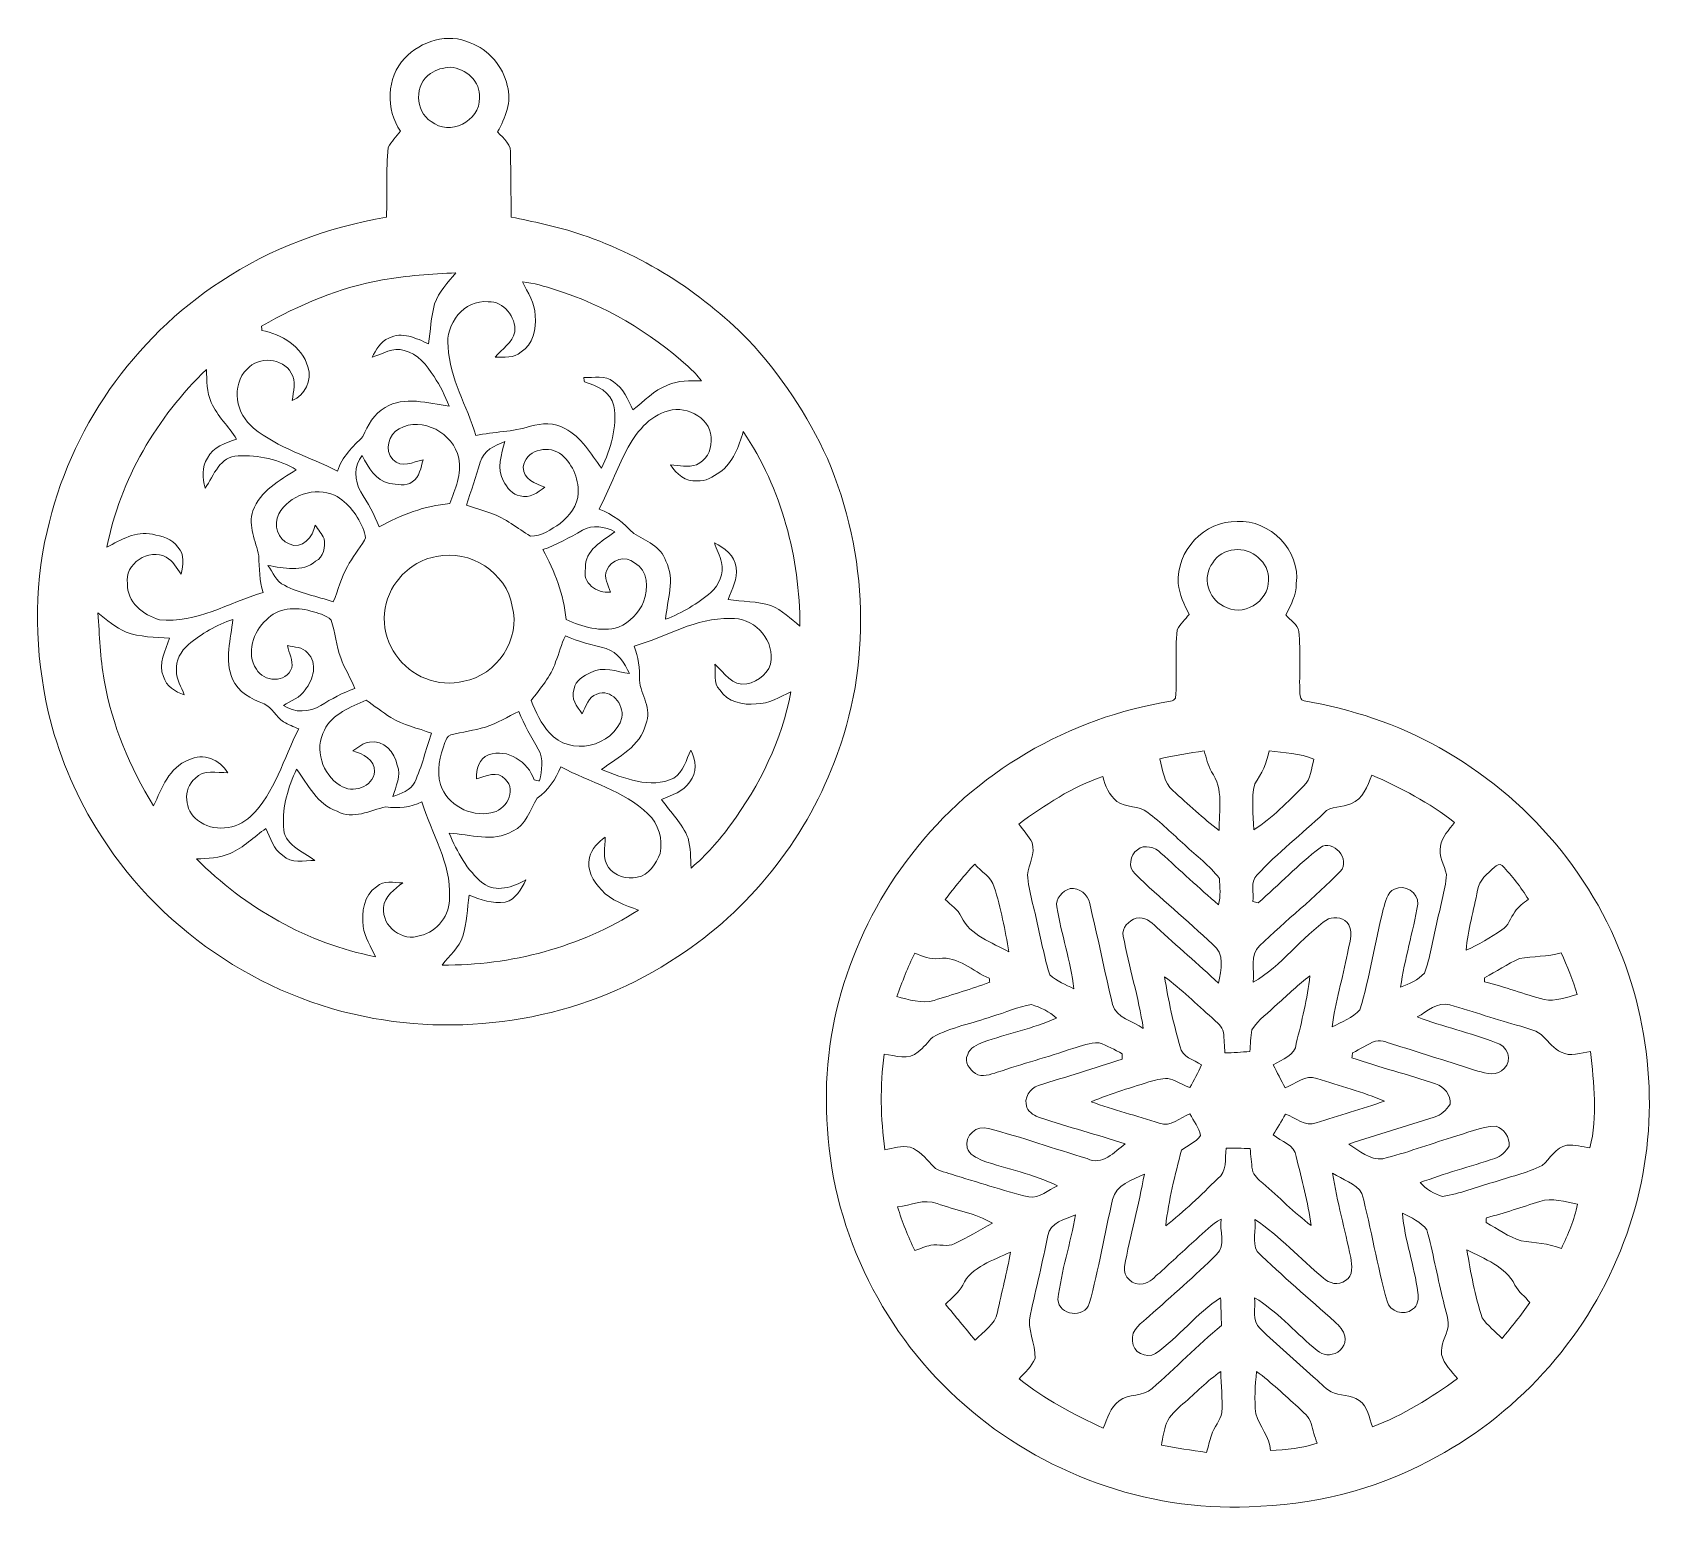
# Model space of a CAD drawing. Header units: centimetres. Extents: x -16.4 to 16.5, y -15 to 15.
import ezdxf

# ---------------------------------------------------------------- set-up
doc = ezdxf.new("R2010")
doc.units = ezdxf.units.CM
doc.header["$MEASUREMENT"] = 0
doc.layers.add('Layer 1', color=7, linetype='Continuous')

msp = doc.modelspace()

# ---------------------------------------------------------------- linework, layer by layer
at = {"layer": 'Layer 1', "color": 250, "lineweight": 9}
for points, knots in [([(-8.88113, 14.47571), (-8.55657, 14.82073), (-8.00305, 14.99535), (-7.5575, 14.78863), (-7.5575, 14.78863), (-7.18214, 14.65104), (-6.88687, 14.31096), (-6.80714, 13.91868), (-6.80714, 13.91868), (-6.70413, 13.59271), (-6.8537, 13.26674), (-7.00081, 12.98099), (-7.00081, 12.98099), (-6.88298, 12.84623), (-6.70413, 12.71606), (-6.74328, 12.50756), (-6.74328, 12.50756), (-6.72423, 12.09023), (-6.73658, 11.67254), (-6.72459, 11.2552), (-6.72459, 11.2552), (-6.28467, 11.16595), (-5.84476, 11.07564), (-5.41649, 10.93876), (-5.41649, 10.93876), (-4.09992, 10.51755), (-2.90153, 9.75696), (-1.93175, 8.77447), (-1.93175, 8.77447), (-1.27135, 8.06398), (-0.71925, 7.25012), (-0.32343, 6.36359), (-0.32343, 6.36359), (0.507, 4.43213), (0.59061, 2.16941), (-0.18762, 0.20761), (-0.18762, 0.20761), (-0.79369, -1.39047), (-1.91799, -2.78712), (-3.34886, -3.72127), (-3.34886, -3.72127), (-5.13285, -4.92601), (-7.40122, -5.35534), (-9.51153, -4.97575), (-9.51153, -4.97575), (-11.82258, -4.56688), (-13.92372, -3.1219), (-15.13587, -1.11283), (-15.13587, -1.11283), (-15.58284, -0.38893), (-15.90492, 0.40693), (-16.1039, 1.23314), (-16.1039, 1.23314), (-16.36248, 2.43153), (-16.42068, 3.69094), (-16.12329, 4.88756), (-16.12329, 4.88756), (-15.67103, 6.94743), (-14.37493, 8.80199), (-12.60927, 9.95134), (-12.60927, 9.95134), (-11.60421, 10.63043), (-10.44181, 11.04213), (-9.25295, 11.25556), (-9.25295, 11.25556), (-9.23567, 11.72616), (-9.26318, 12.19853), (-9.22049, 12.66773), (-9.22049, 12.66773), (-9.15311, 12.78838), (-9.05469, 12.88856), (-8.96649, 12.9944), (-8.96649, 12.9944), (-9.27094, 13.43078), (-9.2533, 14.08307), (-8.88113, 14.47571), (-8.88113, 14.47571), (-8.88113, 14.47571), (-8.88113, 14.47571), (-8.88113, 14.47571)], [0, 0, 0, 0, 0.04761905, 0.04761905, 0.04761905, 0.04761905, 0.0952381, 0.0952381, 0.0952381, 0.0952381, 0.14285714, 0.14285714, 0.14285714, 0.14285714, 0.19047619, 0.19047619, 0.19047619, 0.19047619, 0.23809524, 0.23809524, 0.23809524, 0.23809524, 0.28571429, 0.28571429, 0.28571429, 0.28571429, 0.33333333, 0.33333333, 0.33333333, 0.33333333, 0.38095238, 0.38095238, 0.38095238, 0.38095238, 0.42857143, 0.42857143, 0.42857143, 0.42857143, 0.47619048, 0.47619048, 0.47619048, 0.47619048, 0.52380952, 0.52380952, 0.52380952, 0.52380952, 0.57142857, 0.57142857, 0.57142857, 0.57142857, 0.61904762, 0.61904762, 0.61904762, 0.61904762, 0.66666667, 0.66666667, 0.66666667, 0.66666667, 0.71428571, 0.71428571, 0.71428571, 0.71428571, 0.76190476, 0.76190476, 0.76190476, 0.76190476, 0.80952381, 0.80952381, 0.80952381, 0.80952381, 0.85714286, 0.85714286, 0.85714286, 0.85714286, 0.9047619, 0.9047619, 0.9047619, 0.9047619, 1, 1, 1, 1]), ([(-7.95931, 14.29086), (-8.10007, 14.27921), (-8.244, 14.25276), (-8.35865, 14.16491), (-8.35865, 14.16491), (-8.69063, 13.95254), (-8.68392, 13.39974), (-8.34561, 13.19372), (-8.34561, 13.19372), (-7.98753, 12.88116), (-7.34936, 13.20042), (-7.37123, 13.66997), (-7.37123, 13.66997), (-7.33842, 14.00123), (-7.64887, 14.27216), (-7.95931, 14.29086), (-7.95931, 14.29086), (-7.95931, 14.29086), (-7.95931, 14.29086), (-7.95931, 14.29086)], [0, 0, 0, 0, 0.16666667, 0.16666667, 0.16666667, 0.16666667, 0.33333333, 0.33333333, 0.33333333, 0.33333333, 0.5, 0.5, 0.5, 0.5, 0.66666667, 0.66666667, 0.66666667, 0.66666667, 1, 1, 1, 1]), ([(-9.33197, 9.98415), (-10.1998, 9.82892), (-11.02001, 9.48355), (-11.78166, 9.04576), (-11.78166, 9.04576), (-11.78025, 9.02459), (-11.77707, 8.98261), (-11.77566, 8.9618), (-11.77566, 8.9618), (-11.37385, 8.87819), (-10.96533, 8.64006), (-10.84292, 8.22414), (-10.84292, 8.22414), (-10.75472, 7.94227), (-10.90289, 7.65405), (-11.16112, 7.5394), (-11.16112, 7.5394), (-11.13995, 7.72319), (-11.07081, 7.92992), (-11.18229, 8.09714), (-11.18229, 8.09714), (-11.35268, 8.40688), (-11.84445, 8.44074), (-12.07376, 8.17863), (-12.07376, 8.17863), (-12.41137, 7.8509), (-12.29848, 7.25365), (-11.94393, 6.98307), (-11.94393, 6.98307), (-11.44758, 6.57173), (-10.80799, 6.4038), (-10.24249, 6.11065), (-10.24249, 6.11065), (-10.15783, 6.40063), (-9.93275, 6.60277), (-9.72955, 6.81161), (-9.72955, 6.81161), (-9.62231, 7.03387), (-9.51542, 7.27905), (-9.27976, 7.39546), (-9.27976, 7.39546), (-8.88782, 7.64276), (-8.40981, 7.48083), (-7.98542, 7.42545), (-7.98542, 7.42545), (-8.06655, 7.63535), (-8.16322, 7.83926), (-8.28846, 8.02658), (-8.28846, 8.02658), (-8.43521, 8.2513), (-8.61759, 8.48943), (-8.89241, 8.55469), (-8.89241, 8.55469), (-9.11889, 8.63018), (-9.33408, 8.48096), (-9.54434, 8.41534), (-9.54434, 8.41534), (-9.45897, 8.56421), (-9.37853, 8.73919), (-9.20603, 8.80199), (-9.20603, 8.80199), (-8.94144, 8.9498), (-8.64864, 8.7967), (-8.39852, 8.69016), (-8.39852, 8.69016), (-8.36325, 8.96003), (-8.34772, 9.23414), (-8.27716, 9.49837), (-8.27716, 9.49837), (-8.19638, 9.74637), (-8.00658, 9.93158), (-7.84536, 10.12808), (-7.84536, 10.12808), (-8.34243, 10.10127), (-8.8409, 10.07234), (-9.33197, 9.98415), (-9.33197, 9.98415), (-9.33197, 9.98415), (-9.33197, 9.98415), (-9.33197, 9.98415)], [0, 0, 0, 0, 0.04761905, 0.04761905, 0.04761905, 0.04761905, 0.0952381, 0.0952381, 0.0952381, 0.0952381, 0.14285714, 0.14285714, 0.14285714, 0.14285714, 0.19047619, 0.19047619, 0.19047619, 0.19047619, 0.23809524, 0.23809524, 0.23809524, 0.23809524, 0.28571429, 0.28571429, 0.28571429, 0.28571429, 0.33333333, 0.33333333, 0.33333333, 0.33333333, 0.38095238, 0.38095238, 0.38095238, 0.38095238, 0.42857143, 0.42857143, 0.42857143, 0.42857143, 0.47619048, 0.47619048, 0.47619048, 0.47619048, 0.52380952, 0.52380952, 0.52380952, 0.52380952, 0.57142857, 0.57142857, 0.57142857, 0.57142857, 0.61904762, 0.61904762, 0.61904762, 0.61904762, 0.66666667, 0.66666667, 0.66666667, 0.66666667, 0.71428571, 0.71428571, 0.71428571, 0.71428571, 0.76190476, 0.76190476, 0.76190476, 0.76190476, 0.80952381, 0.80952381, 0.80952381, 0.80952381, 0.85714286, 0.85714286, 0.85714286, 0.85714286, 0.9047619, 0.9047619, 0.9047619, 0.9047619, 1, 1, 1, 1]), ([(-6.49881, 9.94322), (-6.39333, 9.7245), (-6.23564, 9.51601), (-6.24446, 9.2606), (-6.24446, 9.2606), (-6.21094, 8.99072), (-6.27903, 8.67463), (-6.52738, 8.52435), (-6.52738, 8.52435), (-6.67061, 8.39312), (-6.87487, 8.41781), (-7.05055, 8.41958), (-7.05055, 8.41958), (-6.9105, 8.58185), (-6.70518, 8.70991), (-6.65015, 8.92899), (-6.65015, 8.92899), (-6.63181, 9.22955), (-6.87487, 9.55517), (-7.19343, 9.54141), (-7.19343, 9.54141), (-7.67638, 9.5915), (-8.07043, 9.08421), (-8.002, 8.62771), (-8.002, 8.62771), (-7.97907, 7.9846), (-7.61535, 7.43356), (-7.4432, 6.82855), (-7.4432, 6.82855), (-7.07878, 6.9178), (-6.69354, 6.89381), (-6.33794, 7.02187), (-6.33794, 7.02187), (-6.1097, 7.08325), (-5.84899, 7.09772), (-5.63838, 6.9746), (-5.63838, 6.9746), (-5.30536, 6.80103), (-5.1138, 6.46166), (-4.89685, 6.17027), (-4.89685, 6.17027), (-4.71199, 6.55938), (-4.57405, 6.99718), (-4.64849, 7.4318), (-4.64849, 7.4318), (-4.7067, 7.7179), (-4.99315, 7.84173), (-5.24327, 7.91722), (-5.24327, 7.91722), (-5.24645, 7.93874), (-5.2528, 7.98213), (-5.25597, 8.004), (-5.25597, 8.004), (-5.05489, 7.99589), (-4.82417, 8.06539), (-4.65484, 7.9211), (-4.65484, 7.9211), (-4.4534, 7.79057), (-4.36521, 7.55456), (-4.26008, 7.34925), (-4.26008, 7.34925), (-4.03325, 7.52387), (-3.83498, 7.74789), (-3.56123, 7.85055), (-3.56123, 7.85055), (-3.34498, 7.94862), (-3.10579, 7.94262), (-2.87402, 7.9405), (-2.87402, 7.9405), (-2.95692, 8.04422), (-3.04547, 8.1437), (-3.1453, 8.23119), (-3.1453, 8.23119), (-3.91718, 8.92863), (-4.83299, 9.47579), (-5.8303, 9.78059), (-5.8303, 9.78059), (-6.04761, 9.85538), (-6.26915, 9.921), (-6.49881, 9.94322), (-6.49881, 9.94322), (-6.49881, 9.94322), (-6.49881, 9.94322), (-6.49881, 9.94322)], [0, 0, 0, 0, 0.04545455, 0.04545455, 0.04545455, 0.04545455, 0.09090909, 0.09090909, 0.09090909, 0.09090909, 0.13636364, 0.13636364, 0.13636364, 0.13636364, 0.18181818, 0.18181818, 0.18181818, 0.18181818, 0.22727273, 0.22727273, 0.22727273, 0.22727273, 0.27272727, 0.27272727, 0.27272727, 0.27272727, 0.31818182, 0.31818182, 0.31818182, 0.31818182, 0.36363636, 0.36363636, 0.36363636, 0.36363636, 0.40909091, 0.40909091, 0.40909091, 0.40909091, 0.45454545, 0.45454545, 0.45454545, 0.45454545, 0.5, 0.5, 0.5, 0.5, 0.54545455, 0.54545455, 0.54545455, 0.54545455, 0.59090909, 0.59090909, 0.59090909, 0.59090909, 0.63636364, 0.63636364, 0.63636364, 0.63636364, 0.68181818, 0.68181818, 0.68181818, 0.68181818, 0.72727273, 0.72727273, 0.72727273, 0.72727273, 0.77272727, 0.77272727, 0.77272727, 0.77272727, 0.81818182, 0.81818182, 0.81818182, 0.81818182, 0.86363636, 0.86363636, 0.86363636, 0.86363636, 0.90909091, 0.90909091, 0.90909091, 0.90909091, 1, 1, 1, 1]), ([(-12.89749, 8.17157), (-13.89727, 7.20038), (-14.65292, 5.94413), (-14.91256, 4.56654), (-14.91256, 4.56654), (-14.6314, 4.72105), (-14.32695, 4.90344), (-13.99146, 4.83112), (-13.99146, 4.83112), (-13.80448, 4.78702), (-13.58576, 4.74645), (-13.47711, 4.5676), (-13.47711, 4.5676), (-13.32929, 4.41767), (-13.37727, 4.20494), (-13.40796, 4.02185), (-13.40796, 4.02185), (-13.50709, 4.13826), (-13.57412, 4.29349), (-13.71453, 4.36687), (-13.71453, 4.36687), (-14.05602, 4.5616), (-14.56966, 4.22963), (-14.49699, 3.82994), (-14.49699, 3.82994), (-14.51674, 3.46375), (-14.1749, 3.18859), (-13.85105, 3.10004), (-13.85105, 3.10004), (-13.1021, 3.01714), (-12.44594, 3.44753), (-11.75167, 3.64932), (-11.75167, 3.64932), (-11.82858, 3.89026), (-11.82681, 4.1425), (-11.84022, 4.39191), (-11.84022, 4.39191), (-11.89455, 4.69565), (-12.06388, 4.99551), (-11.95558, 5.30808), (-11.95558, 5.30808), (-11.80529, 5.70495), (-11.42112, 5.92403), (-11.07857, 6.13393), (-11.07857, 6.13393), (-11.42218, 6.35336), (-11.8508, 6.43873), (-12.25367, 6.41862), (-12.25367, 6.41862), (-12.62797, 6.41686), (-12.74439, 6.02316), (-12.92536, 5.76775), (-12.92536, 5.76775), (-12.97722, 5.96565), (-12.99945, 6.19249), (-12.87527, 6.37064), (-12.87527, 6.37064), (-12.77649, 6.60595), (-12.50379, 6.67086), (-12.28825, 6.75976), (-12.28825, 6.75976), (-12.44417, 7.01658), (-12.68053, 7.21907), (-12.79942, 7.49918), (-12.79942, 7.49918), (-12.89467, 7.70873), (-12.89255, 7.94615), (-12.89749, 8.17157), (-12.89749, 8.17157), (-12.89749, 8.17157), (-12.89749, 8.17157), (-12.89749, 8.17157)], [0, 0, 0, 0, 0.05263158, 0.05263158, 0.05263158, 0.05263158, 0.10526316, 0.10526316, 0.10526316, 0.10526316, 0.15789474, 0.15789474, 0.15789474, 0.15789474, 0.21052632, 0.21052632, 0.21052632, 0.21052632, 0.26315789, 0.26315789, 0.26315789, 0.26315789, 0.31578947, 0.31578947, 0.31578947, 0.31578947, 0.36842105, 0.36842105, 0.36842105, 0.36842105, 0.42105263, 0.42105263, 0.42105263, 0.42105263, 0.47368421, 0.47368421, 0.47368421, 0.47368421, 0.52631579, 0.52631579, 0.52631579, 0.52631579, 0.57894737, 0.57894737, 0.57894737, 0.57894737, 0.63157895, 0.63157895, 0.63157895, 0.63157895, 0.68421053, 0.68421053, 0.68421053, 0.68421053, 0.73684211, 0.73684211, 0.73684211, 0.73684211, 0.78947368, 0.78947368, 0.78947368, 0.78947368, 0.84210526, 0.84210526, 0.84210526, 0.84210526, 0.89473684, 0.89473684, 0.89473684, 0.89473684, 1, 1, 1, 1]), ([(-3.5383, 7.33443), (-3.93905, 7.22648), (-4.20787, 6.88323), (-4.39167, 6.53151), (-4.39167, 6.53151), (-4.58393, 6.13852), (-4.75327, 5.73458), (-4.94412, 5.34053), (-4.94412, 5.34053), (-4.67354, 5.23646), (-4.44176, 5.0569), (-4.24597, 4.84558), (-4.24597, 4.84558), (-3.99762, 4.702), (-3.69458, 4.58559), (-3.5958, 4.2882), (-3.5958, 4.2882), (-3.39966, 3.9139), (-3.56793, 3.50044), (-3.59933, 3.10957), (-3.59933, 3.10957), (-3.26525, 3.23692), (-2.95339, 3.42248), (-2.68105, 3.65425), (-2.68105, 3.65425), (-2.51418, 3.80313), (-2.41823, 4.03772), (-2.4648, 4.26103), (-2.4648, 4.26103), (-2.50395, 4.39685), (-2.56604, 4.52456), (-2.61261, 4.65826), (-2.61261, 4.65826), (-2.41117, 4.55983), (-2.19386, 4.39861), (-2.17128, 4.15837), (-2.17128, 4.15837), (-2.13389, 3.92519), (-2.25348, 3.71705), (-2.33427, 3.5082), (-2.33427, 3.5082), (-2.04464, 3.4694), (-1.7476, 3.47187), (-1.46538, 3.3865), (-1.46538, 3.3865), (-1.24172, 3.29477), (-1.06533, 3.1198), (-0.87977, 2.96986), (-0.87977, 2.96986), (-0.88223, 4.35628), (-1.24595, 5.7554), (-2.027, 6.91004), (-2.027, 6.91004), (-2.11413, 6.60453), (-2.23796, 6.2821), (-2.5029, 6.08666), (-2.5029, 6.08666), (-2.63695, 5.99458), (-2.79006, 5.89721), (-2.9601, 5.90992), (-2.9601, 5.90992), (-3.19152, 5.89016), (-3.38449, 6.05138), (-3.49914, 6.23588), (-3.49914, 6.23588), (-3.32522, 6.22495), (-3.14248, 6.18367), (-2.97209, 6.238), (-2.97209, 6.238), (-2.79358, 6.32231), (-2.66694, 6.52093), (-2.67964, 6.72025), (-2.67964, 6.72025), (-2.63448, 7.1591), (-3.15483, 7.44238), (-3.5383, 7.33443), (-3.5383, 7.33443), (-3.5383, 7.33443), (-3.5383, 7.33443), (-3.5383, 7.33443)], [0, 0, 0, 0, 0.04761905, 0.04761905, 0.04761905, 0.04761905, 0.0952381, 0.0952381, 0.0952381, 0.0952381, 0.14285714, 0.14285714, 0.14285714, 0.14285714, 0.19047619, 0.19047619, 0.19047619, 0.19047619, 0.23809524, 0.23809524, 0.23809524, 0.23809524, 0.28571429, 0.28571429, 0.28571429, 0.28571429, 0.33333333, 0.33333333, 0.33333333, 0.33333333, 0.38095238, 0.38095238, 0.38095238, 0.38095238, 0.42857143, 0.42857143, 0.42857143, 0.42857143, 0.47619048, 0.47619048, 0.47619048, 0.47619048, 0.52380952, 0.52380952, 0.52380952, 0.52380952, 0.57142857, 0.57142857, 0.57142857, 0.57142857, 0.61904762, 0.61904762, 0.61904762, 0.61904762, 0.66666667, 0.66666667, 0.66666667, 0.66666667, 0.71428571, 0.71428571, 0.71428571, 0.71428571, 0.76190476, 0.76190476, 0.76190476, 0.76190476, 0.80952381, 0.80952381, 0.80952381, 0.80952381, 0.85714286, 0.85714286, 0.85714286, 0.85714286, 0.9047619, 0.9047619, 0.9047619, 0.9047619, 1, 1, 1, 1]), ([(-8.99543, 6.96966), (-9.20639, 6.85642), (-9.30798, 6.52798), (-9.12065, 6.34771), (-9.12065, 6.34771), (-8.95555, 6.15615), (-8.71143, 6.29762), (-8.51211, 6.33925), (-8.51211, 6.33925), (-8.55233, 6.18191), (-8.58233, 5.98929), (-8.72978, 5.89122), (-8.72978, 5.89122), (-8.86067, 5.79209), (-9.04235, 5.84677), (-9.1905, 5.85594), (-9.1905, 5.85594), (-9.4699, 5.92685), (-9.62301, 6.18579), (-9.74437, 6.42426), (-9.74437, 6.42426), (-9.9197, 6.22248), (-9.90382, 5.91591), (-9.77401, 5.69331), (-9.77401, 5.69331), (-9.63359, 5.46471), (-9.49142, 5.23399), (-9.40358, 4.97893), (-9.40358, 4.97893), (-8.95733, 5.21953), (-8.48037, 5.41532), (-7.96883, 5.45095), (-7.96883, 5.45095), (-7.86194, 5.74446), (-7.7173, 6.05279), (-7.78998, 6.37276), (-7.78998, 6.37276), (-7.88981, 6.88111), (-8.52975, 7.2226), (-8.99543, 6.96966), (-8.99543, 6.96966), (-8.99543, 6.96966), (-8.99543, 6.96966), (-8.99543, 6.96966)], [0, 0, 0, 0, 0.08333333, 0.08333333, 0.08333333, 0.08333333, 0.16666667, 0.16666667, 0.16666667, 0.16666667, 0.25, 0.25, 0.25, 0.25, 0.33333333, 0.33333333, 0.33333333, 0.33333333, 0.41666667, 0.41666667, 0.41666667, 0.41666667, 0.5, 0.5, 0.5, 0.5, 0.58333333, 0.58333333, 0.58333333, 0.58333333, 0.66666667, 0.66666667, 0.66666667, 0.66666667, 0.75, 0.75, 0.75, 0.75, 0.83333333, 0.83333333, 0.83333333, 0.83333333, 1, 1, 1, 1]), ([(-7.35394, 6.28845), (-7.44461, 5.99776), (-7.53809, 5.70742), (-7.63193, 5.41779), (-7.63193, 5.41779), (-7.46789, 5.36205), (-7.30173, 5.31337), (-7.13698, 5.25798), (-7.13698, 5.25798), (-6.84312, 5.15638), (-6.60147, 4.95142), (-6.33865, 4.79302), (-6.33865, 4.79302), (-6.1097, 4.7909), (-5.91496, 4.92566), (-5.73646, 5.05161), (-5.73646, 5.05161), (-5.54631, 5.20224), (-5.38368, 5.41497), (-5.3671, 5.66473), (-5.3671, 5.66473), (-5.35793, 5.97165), (-5.49798, 6.29233), (-5.75022, 6.47189), (-5.75022, 6.47189), (-6.00774, 6.64475), (-6.44589, 6.52657), (-6.48082, 6.18896), (-6.48082, 6.18896), (-6.49246, 5.94378), (-6.23458, 5.85735), (-6.04831, 5.7868), (-6.04831, 5.7868), (-6.1866, 5.6732), (-6.35347, 5.55573), (-6.54538, 5.60758), (-6.54538, 5.60758), (-6.7066, 5.62558), (-6.80784, 5.77868), (-6.88087, 5.9078), (-6.88087, 5.9078), (-7.02268, 6.15651), (-6.92602, 6.45284), (-6.85441, 6.71072), (-6.85441, 6.71072), (-7.0629, 6.62888), (-7.28586, 6.52622), (-7.35394, 6.28845), (-7.35394, 6.28845), (-7.35394, 6.28845), (-7.35394, 6.28845), (-7.35394, 6.28845)], [0, 0, 0, 0, 0.07142857, 0.07142857, 0.07142857, 0.07142857, 0.14285714, 0.14285714, 0.14285714, 0.14285714, 0.21428571, 0.21428571, 0.21428571, 0.21428571, 0.28571429, 0.28571429, 0.28571429, 0.28571429, 0.35714286, 0.35714286, 0.35714286, 0.35714286, 0.42857143, 0.42857143, 0.42857143, 0.42857143, 0.5, 0.5, 0.5, 0.5, 0.57142857, 0.57142857, 0.57142857, 0.57142857, 0.64285714, 0.64285714, 0.64285714, 0.64285714, 0.71428571, 0.71428571, 0.71428571, 0.71428571, 0.78571429, 0.78571429, 0.78571429, 0.78571429, 0.85714286, 0.85714286, 0.85714286, 0.85714286, 1, 1, 1, 1]), ([(-11.43064, 5.2414), (-11.54671, 5.02374), (-11.45675, 4.72493), (-11.22321, 4.63427), (-11.22321, 4.63427), (-10.96074, 4.51115), (-10.74202, 4.78526), (-10.6951, 5.01421), (-10.6951, 5.01421), (-10.62843, 4.92778), (-10.56634, 4.83782), (-10.51589, 4.74046), (-10.51589, 4.74046), (-10.49402, 4.57818), (-10.5166, 4.36616), (-10.68699, 4.28678), (-10.68699, 4.28678), (-10.95898, 4.0536), (-11.33257, 4.14285), (-11.65289, 4.2), (-11.65289, 4.2), (-11.55306, 4.05818), (-11.49379, 3.86945), (-11.32093, 3.79783), (-11.32093, 3.79783), (-11.01225, 3.63027), (-10.65841, 3.57664), (-10.32892, 3.46128), (-10.32892, 3.46128), (-10.22873, 3.69835), (-10.17299, 3.95341), (-10.04493, 4.17778), (-10.04493, 4.17778), (-9.94333, 4.36369), (-9.80716, 4.52703), (-9.69886, 4.708), (-9.69886, 4.708), (-9.65689, 4.77044), (-9.6911, 4.84629), (-9.71085, 4.90979), (-9.71085, 4.90979), (-9.82797, 5.20154), (-10.02094, 5.47282), (-10.30246, 5.62522), (-10.30246, 5.62522), (-10.70075, 5.7942), (-11.22709, 5.62981), (-11.43064, 5.2414), (-11.43064, 5.2414), (-11.43064, 5.2414), (-11.43064, 5.2414), (-11.43064, 5.2414)], [0, 0, 0, 0, 0.07142857, 0.07142857, 0.07142857, 0.07142857, 0.14285714, 0.14285714, 0.14285714, 0.14285714, 0.21428571, 0.21428571, 0.21428571, 0.21428571, 0.28571429, 0.28571429, 0.28571429, 0.28571429, 0.35714286, 0.35714286, 0.35714286, 0.35714286, 0.42857143, 0.42857143, 0.42857143, 0.42857143, 0.5, 0.5, 0.5, 0.5, 0.57142857, 0.57142857, 0.57142857, 0.57142857, 0.64285714, 0.64285714, 0.64285714, 0.64285714, 0.71428571, 0.71428571, 0.71428571, 0.71428571, 0.78571429, 0.78571429, 0.78571429, 0.78571429, 0.85714286, 0.85714286, 0.85714286, 0.85714286, 1, 1, 1, 1]), ([(-5.28349, 4.91085), (-5.54278, 4.76409), (-5.80313, 4.61804), (-6.08571, 4.52032), (-6.08571, 4.52032), (-5.84723, 4.08041), (-5.65461, 3.60839), (-5.61616, 3.10427), (-5.61616, 3.10427), (-5.28455, 2.95717), (-4.91413, 2.84004), (-4.55112, 2.9487), (-4.55112, 2.9487), (-4.32323, 3.04536), (-4.14014, 3.23798), (-4.04418, 3.46481), (-4.04418, 3.46481), (-3.94611, 3.72693), (-3.94223, 4.10863), (-4.23186, 4.2508), (-4.23186, 4.2508), (-4.40402, 4.41096), (-4.70917, 4.31712), (-4.79207, 4.10581), (-4.79207, 4.10581), (-4.86933, 3.95658), (-4.75468, 3.80242), (-4.71763, 3.65884), (-4.71763, 3.65884), (-4.99104, 3.62462), (-5.29584, 3.84158), (-5.2207, 4.14532), (-5.2207, 4.14532), (-5.24327, 4.5115), (-4.87885, 4.6893), (-4.62732, 4.88016), (-4.62732, 4.88016), (-4.82629, 4.98952), (-5.07994, 5.03291), (-5.28349, 4.91085), (-5.28349, 4.91085), (-5.28349, 4.91085), (-5.28349, 4.91085), (-5.28349, 4.91085)], [0, 0, 0, 0, 0.08333333, 0.08333333, 0.08333333, 0.08333333, 0.16666667, 0.16666667, 0.16666667, 0.16666667, 0.25, 0.25, 0.25, 0.25, 0.33333333, 0.33333333, 0.33333333, 0.33333333, 0.41666667, 0.41666667, 0.41666667, 0.41666667, 0.5, 0.5, 0.5, 0.5, 0.58333333, 0.58333333, 0.58333333, 0.58333333, 0.66666667, 0.66666667, 0.66666667, 0.66666667, 0.75, 0.75, 0.75, 0.75, 0.83333333, 0.83333333, 0.83333333, 0.83333333, 1, 1, 1, 1]), ([(6.78186, 3.83347), (6.73565, 4.48716), (7.31526, 5.1144), (7.97602, 5.08794), (7.97602, 5.08794), (8.63642, 5.13275), (9.26577, 4.49633), (9.17158, 3.82994), (9.17158, 3.82994), (9.17969, 3.59852), (9.05834, 3.39743), (8.96132, 3.1967), (8.96132, 3.1967), (9.05375, 3.09087), (9.19698, 3.00867), (9.22661, 2.86262), (9.22661, 2.86262), (9.26471, 2.44423), (9.22979, 2.02371), (9.24566, 1.60426), (9.24566, 1.60426), (9.25131, 1.54817), (9.25625, 1.45927), (9.33139, 1.45751), (9.33139, 1.45751), (10.28248, 1.28465), (11.22439, 0.99396), (12.06436, 0.50783), (12.06436, 0.50783), (13.85082, -0.47783), (15.26335, -2.14012), (15.90046, -4.08287), (15.90046, -4.08287), (16.50795, -5.89156), (16.46702, -7.91615), (15.73572, -9.68286), (15.73572, -9.68286), (15.00899, -11.50884), (13.59823, -13.05189), (11.84952, -13.94759), (11.84952, -13.94759), (10.73544, -14.53391), (9.4792, -14.84506), (8.2219, -14.8694), (8.2219, -14.8694), (6.12711, -14.96606), (4.02173, -14.18537), (2.45046, -12.80671), (2.45046, -12.80671), (0.8432, -11.40195), (-0.19996, -9.35055), (-0.31779, -7.21307), (-0.31779, -7.21307), (-0.48853, -5.22975), (0.16375, -3.20869), (1.38613, -1.64764), (1.38613, -1.64764), (2.64942, 0.00583), (4.57665, 1.12378), (6.6284, 1.44622), (6.6284, 1.44622), (6.66862, 1.45363), (6.70213, 1.47938), (6.72965, 1.50866), (6.72965, 1.50866), (6.75858, 1.9708), (6.71625, 2.4347), (6.75893, 2.89613), (6.75893, 2.89613), (6.82349, 3.0122), (6.91874, 3.10745), (7.00588, 3.20693), (7.00588, 3.20693), (6.90357, 3.40484), (6.8062, 3.6091), (6.78186, 3.83347), (6.78186, 3.83347), (6.78186, 3.83347), (6.78186, 3.83347), (6.78186, 3.83347)], [0, 0, 0, 0, 0.04761905, 0.04761905, 0.04761905, 0.04761905, 0.0952381, 0.0952381, 0.0952381, 0.0952381, 0.14285714, 0.14285714, 0.14285714, 0.14285714, 0.19047619, 0.19047619, 0.19047619, 0.19047619, 0.23809524, 0.23809524, 0.23809524, 0.23809524, 0.28571429, 0.28571429, 0.28571429, 0.28571429, 0.33333333, 0.33333333, 0.33333333, 0.33333333, 0.38095238, 0.38095238, 0.38095238, 0.38095238, 0.42857143, 0.42857143, 0.42857143, 0.42857143, 0.47619048, 0.47619048, 0.47619048, 0.47619048, 0.52380952, 0.52380952, 0.52380952, 0.52380952, 0.57142857, 0.57142857, 0.57142857, 0.57142857, 0.61904762, 0.61904762, 0.61904762, 0.61904762, 0.66666667, 0.66666667, 0.66666667, 0.66666667, 0.71428571, 0.71428571, 0.71428571, 0.71428571, 0.76190476, 0.76190476, 0.76190476, 0.76190476, 0.80952381, 0.80952381, 0.80952381, 0.80952381, 0.85714286, 0.85714286, 0.85714286, 0.85714286, 0.9047619, 0.9047619, 0.9047619, 0.9047619, 1, 1, 1, 1]), ([(-8.238, 4.37815), (-8.55833, 4.33159), (-8.85185, 4.13509), (-9.04198, 3.8758), (-9.04198, 3.8758), (-9.37184, 3.4567), (-9.38277, 2.81147), (-9.0614, 2.38496), (-9.0614, 2.38496), (-8.77105, 1.94928), (-8.19743, 1.71997), (-7.68732, 1.85191), (-7.68732, 1.85191), (-7.02092, 1.97221), (-6.52562, 2.70987), (-6.70377, 3.37062), (-6.70377, 3.37062), (-6.82266, 4.05113), (-7.56102, 4.53514), (-8.238, 4.37815), (-8.238, 4.37815), (-8.238, 4.37815), (-8.238, 4.37815), (-8.238, 4.37815)], [0, 0, 0, 0, 0.14285714, 0.14285714, 0.14285714, 0.14285714, 0.28571429, 0.28571429, 0.28571429, 0.28571429, 0.42857143, 0.42857143, 0.42857143, 0.42857143, 0.57142857, 0.57142857, 0.57142857, 0.57142857, 0.71428571, 0.71428571, 0.71428571, 0.71428571, 1, 1, 1, 1]), ([(7.91851, 4.51574), (7.7453, 4.49775), (7.56785, 4.4092), (7.48213, 4.25151), (7.48213, 4.25151), (7.26058, 3.97634), (7.38405, 3.52549), (7.69838, 3.37556), (7.69838, 3.37556), (8.0762, 3.13567), (8.61737, 3.4634), (8.61137, 3.89802), (8.61137, 3.89802), (8.63148, 4.26244), (8.26988, 4.55983), (7.91851, 4.51574), (7.91851, 4.51574), (7.91851, 4.51574), (7.91851, 4.51574), (7.91851, 4.51574)], [0, 0, 0, 0, 0.16666667, 0.16666667, 0.16666667, 0.16666667, 0.33333333, 0.33333333, 0.33333333, 0.33333333, 0.5, 0.5, 0.5, 0.5, 0.66666667, 0.66666667, 0.66666667, 0.66666667, 1, 1, 1, 1]), ([(-11.685, 3.09757), (-11.95275, 2.86297), (-12.10233, 2.41353), (-11.88537, 2.10097), (-11.88537, 2.10097), (-11.74285, 1.8311), (-11.28283, 1.8117), (-11.16818, 2.12214), (-11.16818, 2.12214), (-11.14489, 2.27313), (-11.22638, 2.42729), (-11.25637, 2.57581), (-11.25637, 2.57581), (-11.12232, 2.54053), (-10.94875, 2.55182), (-10.8535, 2.42906), (-10.8535, 2.42906), (-10.63725, 2.22374), (-10.73391, 1.88296), (-10.89971, 1.67764), (-10.89971, 1.67764), (-11.00167, 1.5196), (-11.18652, 1.45892), (-11.33927, 1.36437), (-11.33927, 1.36437), (-11.11808, 1.20774), (-10.8087, 1.21762), (-10.58327, 1.36296), (-10.58327, 1.36296), (-10.36278, 1.49349), (-10.13948, 1.62225), (-9.89606, 1.70551), (-9.89606, 1.70551), (-9.97155, 1.92035), (-10.10349, 2.10944), (-10.17828, 2.32428), (-10.17828, 2.32428), (-10.26895, 2.5737), (-10.29259, 2.84075), (-10.37055, 3.09228), (-10.37055, 3.09228), (-10.4785, 3.20199), (-10.64324, 3.23374), (-10.78682, 3.27608), (-10.78682, 3.27608), (-11.08845, 3.36498), (-11.45922, 3.33922), (-11.685, 3.09757), (-11.685, 3.09757), (-11.685, 3.09757), (-11.685, 3.09757), (-11.685, 3.09757)], [0, 0, 0, 0, 0.07142857, 0.07142857, 0.07142857, 0.07142857, 0.14285714, 0.14285714, 0.14285714, 0.14285714, 0.21428571, 0.21428571, 0.21428571, 0.21428571, 0.28571429, 0.28571429, 0.28571429, 0.28571429, 0.35714286, 0.35714286, 0.35714286, 0.35714286, 0.42857143, 0.42857143, 0.42857143, 0.42857143, 0.5, 0.5, 0.5, 0.5, 0.57142857, 0.57142857, 0.57142857, 0.57142857, 0.64285714, 0.64285714, 0.64285714, 0.64285714, 0.71428571, 0.71428571, 0.71428571, 0.71428571, 0.78571429, 0.78571429, 0.78571429, 0.78571429, 0.85714286, 0.85714286, 0.85714286, 0.85714286, 1, 1, 1, 1]), ([(-15.09812, 3.23621), (-15.06249, 2.78219), (-15.04944, 2.32463), (-14.96795, 1.8752), (-14.96795, 1.8752), (-14.8099, 0.97032), (-14.45324, 0.10884), (-13.96782, -0.66833), (-13.96782, -0.66833), (-13.80166, -0.3145), (-13.65843, 0.10954), (-13.25627, 0.25947), (-13.25627, 0.25947), (-12.96664, 0.40905), (-12.62092, 0.26653), (-12.46428, -0.00052), (-12.46428, -0.00052), (-12.68583, -0.00405), (-12.96099, 0.07038), (-13.12997, -0.11377), (-13.12997, -0.11377), (-13.38045, -0.32825), (-13.34623, -0.77452), (-13.07741, -0.95937), (-13.07741, -0.95937), (-12.76943, -1.21549), (-12.28472, -1.15446), (-12.00426, -0.886), (-12.00426, -0.886), (-11.50296, -0.40445), (-11.3428, 0.29016), (-11.02812, 0.88777), (-11.02812, 0.88777), (-11.13255, 0.93293), (-11.24014, 0.97279), (-11.33751, 1.03241), (-11.33751, 1.03241), (-11.49062, 1.12907), (-11.5647, 1.31957), (-11.73227, 1.39401), (-11.73227, 1.39401), (-11.98838, 1.49525), (-12.25544, 1.63248), (-12.37115, 1.89848), (-12.37115, 1.89848), (-12.5359, 2.28583), (-12.4036, 2.70705), (-12.3648, 3.1071), (-12.3648, 3.1071), (-12.69182, 2.9928), (-12.99909, 2.81888), (-13.26368, 2.59486), (-13.26368, 2.59486), (-13.41678, 2.46504), (-13.52332, 2.27207), (-13.50603, 2.06499), (-13.50603, 2.06499), (-13.50498, 1.88895), (-13.41255, 1.73726), (-13.34693, 1.57957), (-13.34693, 1.57957), (-13.53038, 1.63778), (-13.711, 1.75419), (-13.76815, 1.94822), (-13.76815, 1.94822), (-13.88386, 2.21104), (-13.72899, 2.47703), (-13.64397, 2.72398), (-13.64397, 2.72398), (-13.9396, 2.7455), (-14.24546, 2.74585), (-14.52697, 2.84886), (-14.52697, 2.84886), (-14.73723, 2.94552), (-14.9175, 3.0944), (-15.09812, 3.23621), (-15.09812, 3.23621), (-15.09812, 3.23621), (-15.09812, 3.23621), (-15.09812, 3.23621)], [0, 0, 0, 0, 0.04761905, 0.04761905, 0.04761905, 0.04761905, 0.0952381, 0.0952381, 0.0952381, 0.0952381, 0.14285714, 0.14285714, 0.14285714, 0.14285714, 0.19047619, 0.19047619, 0.19047619, 0.19047619, 0.23809524, 0.23809524, 0.23809524, 0.23809524, 0.28571429, 0.28571429, 0.28571429, 0.28571429, 0.33333333, 0.33333333, 0.33333333, 0.33333333, 0.38095238, 0.38095238, 0.38095238, 0.38095238, 0.42857143, 0.42857143, 0.42857143, 0.42857143, 0.47619048, 0.47619048, 0.47619048, 0.47619048, 0.52380952, 0.52380952, 0.52380952, 0.52380952, 0.57142857, 0.57142857, 0.57142857, 0.57142857, 0.61904762, 0.61904762, 0.61904762, 0.61904762, 0.66666667, 0.66666667, 0.66666667, 0.66666667, 0.71428571, 0.71428571, 0.71428571, 0.71428571, 0.76190476, 0.76190476, 0.76190476, 0.76190476, 0.80952381, 0.80952381, 0.80952381, 0.80952381, 0.85714286, 0.85714286, 0.85714286, 0.85714286, 0.9047619, 0.9047619, 0.9047619, 0.9047619, 1, 1, 1, 1]), ([(-4.23503, 2.56488), (-4.15107, 2.34439), (-4.11721, 2.1105), (-4.13132, 1.8752), (-4.13132, 1.8752), (-4.10133, 1.57886), (-3.86779, 1.29311), (-3.99938, 0.98584), (-3.99938, 0.98584), (-4.10909, 0.53711), (-4.55606, 0.31803), (-4.89896, 0.06474), (-4.89896, 0.06474), (-4.44247, -0.1053), (-3.91154, -0.34307), (-3.43282, -0.10742), (-3.43282, -0.10742), (-3.2342, 0.01253), (-3.1827, 0.26441), (-3.08851, 0.45844), (-3.08851, 0.45844), (-2.98126, 0.26194), (-2.9601, -0.00476), (-3.11214, -0.18432), (-3.11214, -0.18432), (-3.23703, -0.38646), (-3.4755, -0.45384), (-3.68153, -0.54204), (-3.68153, -0.54204), (-3.50161, -0.80309), (-3.25855, -1.02534), (-3.14354, -1.32662), (-3.14354, -1.32662), (-3.09168, -1.52311), (-3.09133, -1.72843), (-3.08392, -1.93057), (-3.08392, -1.93057), (-2.77806, -1.67445), (-2.51595, -1.37107), (-2.27888, -1.0511), (-2.27888, -1.0511), (-1.69327, -0.25488), (-1.24418, 0.66164), (-1.06215, 1.63707), (-1.06215, 1.63707), (-1.28934, 1.5397), (-1.50559, 1.38907), (-1.76312, 1.39683), (-1.76312, 1.39683), (-2.03441, 1.36296), (-2.34732, 1.43316), (-2.50148, 1.67835), (-2.50148, 1.67835), (-2.64542, 1.81593), (-2.57416, 2.02901), (-2.6045, 2.19975), (-2.6045, 2.19975), (-2.41047, 2.03395), (-2.25278, 1.73338), (-1.95256, 1.80041), (-1.95256, 1.80041), (-1.71761, 1.84521), (-1.47173, 2.03571), (-1.46397, 2.29112), (-1.46397, 2.29112), (-1.41987, 2.73915), (-1.84497, 3.1579), (-2.29088, 3.12191), (-2.29088, 3.12191), (-2.98585, 3.14484), (-3.58769, 2.75326), (-4.23503, 2.56488), (-4.23503, 2.56488), (-4.23503, 2.56488), (-4.23503, 2.56488), (-4.23503, 2.56488)], [0, 0, 0, 0, 0.05, 0.05, 0.05, 0.05, 0.1, 0.1, 0.1, 0.1, 0.15, 0.15, 0.15, 0.15, 0.2, 0.2, 0.2, 0.2, 0.25, 0.25, 0.25, 0.25, 0.3, 0.3, 0.3, 0.3, 0.35, 0.35, 0.35, 0.35, 0.4, 0.4, 0.4, 0.4, 0.45, 0.45, 0.45, 0.45, 0.5, 0.5, 0.5, 0.5, 0.55, 0.55, 0.55, 0.55, 0.6, 0.6, 0.6, 0.6, 0.65, 0.65, 0.65, 0.65, 0.7, 0.7, 0.7, 0.7, 0.75, 0.75, 0.75, 0.75, 0.8, 0.8, 0.8, 0.8, 0.85, 0.85, 0.85, 0.85, 0.9, 0.9, 0.9, 0.9, 1, 1, 1, 1]), ([(-5.62957, 2.77231), (-5.71141, 2.60227), (-5.75903, 2.41918), (-5.82606, 2.24314), (-5.82606, 2.24314), (-5.92555, 1.9461), (-6.1358, 1.70586), (-6.32454, 1.46174), (-6.32454, 1.46174), (-6.22329, 1.22997), (-6.12522, 0.99255), (-5.94812, 0.80557), (-5.94812, 0.80557), (-5.54913, 0.32827), (-4.6499, 0.51982), (-4.48304, 1.11813), (-4.48304, 1.11813), (-4.44247, 1.3933), (-4.69929, 1.70622), (-4.99351, 1.59403), (-4.99351, 1.59403), (-5.16637, 1.53653), (-5.21188, 1.33897), (-5.29019, 1.1961), (-5.29019, 1.1961), (-5.39673, 1.34003), (-5.5255, 1.50302), (-5.45318, 1.6981), (-5.45318, 1.6981), (-5.43025, 1.86955), (-5.25703, 1.96656), (-5.11486, 2.03253), (-5.11486, 2.03253), (-4.86898, 2.16236), (-4.58746, 2.04876), (-4.33134, 2.00749), (-4.33134, 2.00749), (-4.42553, 2.21915), (-4.56806, 2.44035), (-4.80089, 2.51337), (-4.80089, 2.51337), (-5.08029, 2.58851), (-5.36533, 2.65131), (-5.62957, 2.77231), (-5.62957, 2.77231), (-5.62957, 2.77231), (-5.62957, 2.77231), (-5.62957, 2.77231)], [0, 0, 0, 0, 0.07692308, 0.07692308, 0.07692308, 0.07692308, 0.15384615, 0.15384615, 0.15384615, 0.15384615, 0.23076923, 0.23076923, 0.23076923, 0.23076923, 0.30769231, 0.30769231, 0.30769231, 0.30769231, 0.38461538, 0.38461538, 0.38461538, 0.38461538, 0.46153846, 0.46153846, 0.46153846, 0.46153846, 0.53846154, 0.53846154, 0.53846154, 0.53846154, 0.61538462, 0.61538462, 0.61538462, 0.61538462, 0.69230769, 0.69230769, 0.69230769, 0.69230769, 0.76923077, 0.76923077, 0.76923077, 0.76923077, 0.84615385, 0.84615385, 0.84615385, 0.84615385, 1, 1, 1, 1]), ([(-10.50989, 0.86519), (-10.71803, 0.48137), (-10.55293, -0.03227), (-10.19169, -0.26087), (-10.19169, -0.26087), (-9.94439, -0.42562), (-9.52247, -0.29792), (-9.49389, 0.02382), (-9.49389, 0.02382), (-9.48013, 0.26653), (-9.74084, 0.38189), (-9.9324, 0.44503), (-9.9324, 0.44503), (-9.82268, 0.50607), (-9.72602, 0.61155), (-9.59444, 0.62072), (-9.59444, 0.62072), (-9.30164, 0.67752), (-9.09068, 0.41082), (-9.03422, 0.1554), (-9.03422, 0.1554), (-8.95273, -0.06261), (-9.0614, -0.27463), (-9.12418, -0.4803), (-9.12418, -0.4803), (-8.95661, -0.4235), (-8.7647, -0.36177), (-8.67969, -0.19173), (-8.67969, -0.19173), (-8.53257, 0.12577), (-8.45532, 0.47008), (-8.34313, 0.80099), (-8.34313, 0.80099), (-8.61724, 0.90541), (-8.91357, 0.96115), (-9.16475, 1.11955), (-9.16475, 1.11955), (-9.3362, 1.22961), (-9.49989, 1.35097), (-9.66393, 1.47127), (-9.66393, 1.47127), (-9.97615, 1.32275), (-10.34833, 1.20033), (-10.50989, 0.86519), (-10.50989, 0.86519), (-10.50989, 0.86519), (-10.50989, 0.86519), (-10.50989, 0.86519)], [0, 0, 0, 0, 0.07692308, 0.07692308, 0.07692308, 0.07692308, 0.15384615, 0.15384615, 0.15384615, 0.15384615, 0.23076923, 0.23076923, 0.23076923, 0.23076923, 0.30769231, 0.30769231, 0.30769231, 0.30769231, 0.38461538, 0.38461538, 0.38461538, 0.38461538, 0.46153846, 0.46153846, 0.46153846, 0.46153846, 0.53846154, 0.53846154, 0.53846154, 0.53846154, 0.61538462, 0.61538462, 0.61538462, 0.61538462, 0.69230769, 0.69230769, 0.69230769, 0.69230769, 0.76923077, 0.76923077, 0.76923077, 0.76923077, 0.84615385, 0.84615385, 0.84615385, 0.84615385, 1, 1, 1, 1]), ([(-7.24705, 0.92622), (-7.47742, 0.85249), (-7.71872, 0.82674), (-7.9519, 0.76536), (-7.9519, 0.76536), (-8.02422, 0.75019), (-8.04045, 0.66587), (-8.06938, 0.60908), (-8.06938, 0.60908), (-8.1678, 0.34026), (-8.24365, 0.04287), (-8.15863, -0.24041), (-8.15863, -0.24041), (-8.02528, -0.65034), (-7.55644, -0.90187), (-7.1391, -0.81191), (-7.1391, -0.81191), (-6.84277, -0.7791), (-6.59794, -0.36318), (-6.84912, -0.12964), (-6.84912, -0.12964), (-6.99658, 0.05557), (-7.24493, -0.07637), (-7.43085, -0.12153), (-7.43085, -0.12153), (-7.43579, 0.06615), (-7.38181, 0.29193), (-7.18355, 0.36143), (-7.18355, 0.36143), (-6.79938, 0.50148), (-6.38557, 0.21961), (-6.25892, -0.14516), (-6.25892, -0.14516), (-6.23211, -0.1501), (-6.17813, -0.16069), (-6.15097, -0.16562), (-6.15097, -0.16562), (-6.10864, 0.04322), (-6.0596, 0.2824), (-6.17743, 0.47396), (-6.17743, 0.47396), (-6.32066, 0.72232), (-6.46071, 0.97314), (-6.5736, 1.23702), (-6.5736, 1.23702), (-6.79973, 1.13648), (-7.00893, 0.99713), (-7.24705, 0.92622), (-7.24705, 0.92622), (-7.24705, 0.92622), (-7.24705, 0.92622), (-7.24705, 0.92622)], [0, 0, 0, 0, 0.07142857, 0.07142857, 0.07142857, 0.07142857, 0.14285714, 0.14285714, 0.14285714, 0.14285714, 0.21428571, 0.21428571, 0.21428571, 0.21428571, 0.28571429, 0.28571429, 0.28571429, 0.28571429, 0.35714286, 0.35714286, 0.35714286, 0.35714286, 0.42857143, 0.42857143, 0.42857143, 0.42857143, 0.5, 0.5, 0.5, 0.5, 0.57142857, 0.57142857, 0.57142857, 0.57142857, 0.64285714, 0.64285714, 0.64285714, 0.64285714, 0.71428571, 0.71428571, 0.71428571, 0.71428571, 0.78571429, 0.78571429, 0.78571429, 0.78571429, 0.85714286, 0.85714286, 0.85714286, 0.85714286, 1, 1, 1, 1]), ([(6.40933, 0.27888), (6.47883, 0.0591), (6.48024, -0.20796), (6.67568, -0.36212), (6.67568, -0.36212), (6.98153, -0.63905), (7.28492, -0.92092), (7.61336, -1.17175), (7.61336, -1.17175), (7.60419, -0.77381), (7.70861, -0.32402), (7.45285, 0.02029), (7.45285, 0.02029), (7.38123, 0.15329), (7.35301, 0.30286), (7.30503, 0.44468), (7.30503, 0.44468), (7.00623, 0.39106), (6.70355, 0.35578), (6.40933, 0.27888), (6.40933, 0.27888), (6.40933, 0.27888), (6.40933, 0.27888), (6.40933, 0.27888)], [0, 0, 0, 0, 0.14285714, 0.14285714, 0.14285714, 0.14285714, 0.28571429, 0.28571429, 0.28571429, 0.28571429, 0.42857143, 0.42857143, 0.42857143, 0.42857143, 0.57142857, 0.57142857, 0.57142857, 0.57142857, 0.71428571, 0.71428571, 0.71428571, 0.71428571, 1, 1, 1, 1]), ([(8.62195, 0.44433), (8.57503, 0.20126), (8.47378, -0.02345), (8.33267, -0.2263), (8.33267, -0.2263), (8.25471, -0.52793), (8.30516, -0.84649), (8.31257, -1.15481), (8.31257, -1.15481), (8.69039, -0.9114), (9.00789, -0.58719), (9.32186, -0.26899), (9.32186, -0.26899), (9.47567, -0.12788), (9.47532, 0.08908), (9.53141, 0.27605), (9.53141, 0.27605), (9.24319, 0.39494), (8.92675, 0.40235), (8.62195, 0.44433), (8.62195, 0.44433), (8.62195, 0.44433), (8.62195, 0.44433), (8.62195, 0.44433)], [0, 0, 0, 0, 0.14285714, 0.14285714, 0.14285714, 0.14285714, 0.28571429, 0.28571429, 0.28571429, 0.28571429, 0.42857143, 0.42857143, 0.42857143, 0.42857143, 0.57142857, 0.57142857, 0.57142857, 0.57142857, 0.71428571, 0.71428571, 0.71428571, 0.71428571, 1, 1, 1, 1]), ([(-11.07398, 0.07497), (-11.23838, -0.28663), (-11.36432, -0.68597), (-11.33751, -1.08673), (-11.33751, -1.08673), (-11.34492, -1.45855), (-10.94522, -1.59049), (-10.70039, -1.7757), (-10.70039, -1.7757), (-10.91912, -1.78276), (-11.17982, -1.84767), (-11.35656, -1.6734), (-11.35656, -1.6734), (-11.54706, -1.55169), (-11.60139, -1.32097), (-11.69346, -1.12906), (-11.69346, -1.12906), (-11.93617, -1.29592), (-12.14396, -1.51535), (-12.41736, -1.63424), (-12.41736, -1.63424), (-12.63115, -1.73019), (-12.87139, -1.74219), (-13.1021, -1.74184), (-13.1021, -1.74184), (-12.12173, -2.73385), (-10.84785, -3.46057), (-9.47378, -3.72727), (-9.47378, -3.72727), (-9.56198, -3.52548), (-9.69992, -3.33851), (-9.7232, -3.11449), (-9.7232, -3.11449), (-9.75318, -2.83015), (-9.72179, -2.47526), (-9.45156, -2.31016), (-9.45156, -2.31016), (-9.31115, -2.16199), (-9.10055, -2.23749), (-8.9238, -2.22761), (-8.9238, -2.22761), (-9.08361, -2.35955), (-9.29916, -2.50066), (-9.31292, -2.73067), (-9.31292, -2.73067), (-9.34961, -3.11097), (-8.92557, -3.43517), (-8.56891, -3.2997), (-8.56891, -3.2997), (-8.22072, -3.22668), (-7.96037, -2.87355), (-7.97589, -2.52006), (-7.97589, -2.52006), (-7.94202, -1.8265), (-8.3449, -1.23066), (-8.53469, -0.5879), (-8.53469, -0.5879), (-8.76329, -0.70714), (-9.01341, -0.72513), (-9.26459, -0.69232), (-9.26459, -0.69232), (-9.58703, -0.76111), (-9.92605, -0.96008), (-10.25237, -0.78016), (-10.25237, -0.78016), (-10.65524, -0.64293), (-10.83974, -0.24394), (-11.07398, 0.07497)], [0, 0, 0, 0, 0.05555556, 0.05555556, 0.05555556, 0.05555556, 0.11111111, 0.11111111, 0.11111111, 0.11111111, 0.16666667, 0.16666667, 0.16666667, 0.16666667, 0.22222222, 0.22222222, 0.22222222, 0.22222222, 0.27777778, 0.27777778, 0.27777778, 0.27777778, 0.33333333, 0.33333333, 0.33333333, 0.33333333, 0.38888889, 0.38888889, 0.38888889, 0.38888889, 0.44444444, 0.44444444, 0.44444444, 0.44444444, 0.5, 0.5, 0.5, 0.5, 0.55555556, 0.55555556, 0.55555556, 0.55555556, 0.61111111, 0.61111111, 0.61111111, 0.61111111, 0.66666667, 0.66666667, 0.66666667, 0.66666667, 0.72222222, 0.72222222, 0.72222222, 0.72222222, 0.77777778, 0.77777778, 0.77777778, 0.77777778, 0.83333333, 0.83333333, 0.83333333, 0.83333333, 0.88888889, 0.88888889, 0.88888889, 0.88888889, 1, 1, 1, 1]), ([(-5.72235, 0.12224), (-5.82112, -0.13035), (-5.97846, -0.35718), (-6.19895, -0.5184), (-6.19895, -0.5184), (-6.35946, -0.74524), (-6.40991, -1.06662), (-6.69883, -1.18304), (-6.69883, -1.18304), (-7.10065, -1.42328), (-7.55291, -1.24407), (-7.98118, -1.22784), (-7.98118, -1.22784), (-7.81996, -1.59967), (-7.62417, -1.98384), (-7.29926, -2.23572), (-7.29926, -2.23572), (-7.03574, -2.44069), (-6.68896, -2.31686), (-6.43002, -2.17011), (-6.43002, -2.17011), (-6.52139, -2.35814), (-6.62969, -2.56099), (-6.84594, -2.62272), (-6.84594, -2.62272), (-7.10277, -2.65659), (-7.34759, -2.57404), (-7.57972, -2.47808), (-7.57972, -2.47808), (-7.615, -2.75678), (-7.62805, -3.0397), (-7.70707, -3.31134), (-7.70707, -3.31134), (-7.77728, -3.547), (-7.98189, -3.70575), (-8.12512, -3.8959), (-8.12512, -3.8959), (-6.72953, -3.90789), (-5.33076, -3.5343), (-4.15002, -2.78606), (-4.15002, -2.78606), (-4.41107, -2.67917), (-4.70423, -2.59379), (-4.8972, -2.37507), (-4.8972, -2.37507), (-5.06759, -2.20397), (-5.19741, -1.96514), (-5.14379, -1.71608), (-5.14379, -1.71608), (-5.09087, -1.54287), (-4.96775, -1.40634), (-4.82417, -1.30263), (-4.82417, -1.30263), (-4.81324, -1.50865), (-4.89297, -1.7369), (-4.7575, -1.91787), (-4.7575, -1.91787), (-4.62838, -2.09497), (-4.38638, -2.16693), (-4.17577, -2.11719), (-4.17577, -2.11719), (-3.93482, -2.08403), (-3.78877, -1.84097), (-3.70834, -1.63389), (-3.70834, -1.63389), (-3.65577, -1.34672), (-3.73727, -1.03416), (-3.95634, -0.8352), (-3.95634, -0.8352), (-4.44458, -0.35365), (-5.13709, -0.20267), (-5.72235, 0.12224), (-5.72235, 0.12224), (-5.72235, 0.12224), (-5.72235, 0.12224), (-5.72235, 0.12224)], [0, 0, 0, 0, 0.05, 0.05, 0.05, 0.05, 0.1, 0.1, 0.1, 0.1, 0.15, 0.15, 0.15, 0.15, 0.2, 0.2, 0.2, 0.2, 0.25, 0.25, 0.25, 0.25, 0.3, 0.3, 0.3, 0.3, 0.35, 0.35, 0.35, 0.35, 0.4, 0.4, 0.4, 0.4, 0.45, 0.45, 0.45, 0.45, 0.5, 0.5, 0.5, 0.5, 0.55, 0.55, 0.55, 0.55, 0.6, 0.6, 0.6, 0.6, 0.65, 0.65, 0.65, 0.65, 0.7, 0.7, 0.7, 0.7, 0.75, 0.75, 0.75, 0.75, 0.8, 0.8, 0.8, 0.8, 0.85, 0.85, 0.85, 0.85, 0.9, 0.9, 0.9, 0.9, 1, 1, 1, 1]), ([(3.55148, -1.0391), (3.64567, -1.16187), (3.75115, -1.27793), (3.82382, -1.41587), (3.82382, -1.41587), (3.88944, -1.63741), (3.76138, -1.84943), (3.72857, -2.06533), (3.72857, -2.06533), (3.75609, -2.41846), (3.87003, -2.75748), (3.94024, -3.10356), (3.94024, -3.10356), (4.01891, -3.43411), (4.07465, -3.77137), (4.18154, -4.09451), (4.18154, -4.09451), (4.32265, -4.21939), (4.49974, -4.29947), (4.67084, -4.37532), (4.67084, -4.37532), (4.59958, -3.8144), (4.4186, -3.27536), (4.32194, -2.71938), (4.32194, -2.71938), (4.29196, -2.54793), (4.43871, -2.39553), (4.59217, -2.34685), (4.59217, -2.34685), (4.77562, -2.32392), (4.95659, -2.4675), (4.98905, -2.64847), (4.98905, -2.64847), (5.15168, -3.32828), (5.29138, -4.01408), (5.45048, -4.69494), (5.45048, -4.69494), (5.52421, -4.97152), (5.86993, -5.02761), (6.07525, -5.1793), (6.07525, -5.1793), (5.97753, -4.54818), (5.78597, -3.93647), (5.6685, -3.30958), (5.6685, -3.30958), (5.63181, -3.14166), (5.7835, -2.9942), (5.93167, -2.94657), (5.93167, -2.94657), (6.10206, -2.90635), (6.23223, -3.02454), (6.34371, -3.1286), (6.34371, -3.1286), (6.75505, -3.51525), (7.18932, -3.87649), (7.5989, -4.26525), (7.5989, -4.26525), (7.64687, -4.00208), (7.73683, -3.6553), (7.4786, -3.47644), (7.4786, -3.47644), (6.9639, -2.99067), (6.41497, -2.54123), (5.90662, -2.04946), (5.90662, -2.04946), (5.76057, -1.92069), (5.80361, -1.66564), (5.95425, -1.55874), (5.95425, -1.55874), (6.09642, -1.44268), (6.31161, -1.51006), (6.43297, -1.62683), (6.43297, -1.62683), (6.8189, -1.9789), (7.20132, -2.33485), (7.59784, -2.67493), (7.59784, -2.67493), (7.64511, -2.50066), (7.62571, -2.31722), (7.61689, -2.14012), (7.61689, -2.14012), (7.42074, -1.87907), (7.14981, -1.68751), (6.91557, -1.46385), (6.91557, -1.46385), (6.66827, -1.24019), (6.4305, -1.00559), (6.16344, -0.80627), (6.16344, -0.80627), (5.98494, -0.66022), (5.72494, -0.71314), (5.53903, -0.5819), (5.53903, -0.5819), (5.38169, -0.45667), (5.29773, -0.26828), (5.2568, -0.07637), (5.2568, -0.07637), (4.63345, -0.28416), (4.07959, -0.65634), (3.55148, -1.0391), (3.55148, -1.0391), (3.55148, -1.0391), (3.55148, -1.0391), (3.55148, -1.0391)], [0, 0, 0, 0, 0.03703704, 0.03703704, 0.03703704, 0.03703704, 0.07407407, 0.07407407, 0.07407407, 0.07407407, 0.11111111, 0.11111111, 0.11111111, 0.11111111, 0.14814815, 0.14814815, 0.14814815, 0.14814815, 0.18518519, 0.18518519, 0.18518519, 0.18518519, 0.22222222, 0.22222222, 0.22222222, 0.22222222, 0.25925926, 0.25925926, 0.25925926, 0.25925926, 0.2962963, 0.2962963, 0.2962963, 0.2962963, 0.33333333, 0.33333333, 0.33333333, 0.33333333, 0.37037037, 0.37037037, 0.37037037, 0.37037037, 0.40740741, 0.40740741, 0.40740741, 0.40740741, 0.44444444, 0.44444444, 0.44444444, 0.44444444, 0.48148148, 0.48148148, 0.48148148, 0.48148148, 0.51851852, 0.51851852, 0.51851852, 0.51851852, 0.55555556, 0.55555556, 0.55555556, 0.55555556, 0.59259259, 0.59259259, 0.59259259, 0.59259259, 0.62962963, 0.62962963, 0.62962963, 0.62962963, 0.66666667, 0.66666667, 0.66666667, 0.66666667, 0.7037037, 0.7037037, 0.7037037, 0.7037037, 0.74074074, 0.74074074, 0.74074074, 0.74074074, 0.77777778, 0.77777778, 0.77777778, 0.77777778, 0.81481481, 0.81481481, 0.81481481, 0.81481481, 0.85185185, 0.85185185, 0.85185185, 0.85185185, 0.88888889, 0.88888889, 0.88888889, 0.88888889, 0.92592593, 0.92592593, 0.92592593, 0.92592593, 1, 1, 1, 1]), ([(10.70228, -0.0478), (10.61303, -0.26969), (10.52836, -0.53992), (10.28036, -0.62706), (10.28036, -0.62706), (10.10327, -0.70961), (9.87043, -0.66304), (9.73038, -0.81756), (9.73038, -0.81756), (9.28623, -1.24442), (8.79164, -1.61977), (8.37607, -2.07556), (8.37607, -2.07556), (8.2346, -2.21632), (8.31856, -2.43434), (8.29422, -2.60932), (8.29422, -2.60932), (8.32103, -2.61531), (8.37465, -2.62801), (8.40147, -2.63436), (8.40147, -2.63436), (8.82727, -2.27171), (9.20968, -1.85755), (9.65524, -1.51888), (9.65524, -1.51888), (9.91912, -1.33226), (10.28495, -1.75842), (10.06481, -2.00007), (10.06481, -2.00007), (9.54799, -2.53135), (8.96097, -2.98996), (8.42898, -3.50608), (8.42898, -3.50608), (8.22296, -3.69481), (8.32668, -3.9982), (8.30163, -4.24515), (8.30163, -4.24515), (8.88371, -3.91671), (9.27036, -3.32934), (9.8221, -2.95857), (9.8221, -2.95857), (9.96427, -2.912), (10.16042, -2.93916), (10.2345, -3.0838), (10.2345, -3.0838), (10.33892, -3.26478), (10.2345, -3.47538), (10.21016, -3.66165), (10.21016, -3.66165), (10.11597, -4.15907), (9.95968, -4.64625), (9.90042, -5.14967), (9.90042, -5.14967), (10.0948, -5.05054), (10.31458, -4.96517), (10.46204, -4.80077), (10.46204, -4.80077), (10.66242, -4.13332), (10.76508, -3.44081), (10.93476, -2.76524), (10.93476, -2.76524), (10.98521, -2.62272), (10.99967, -2.42305), (11.16301, -2.3592), (11.16301, -2.3592), (11.36445, -2.24842), (11.64949, -2.43152), (11.63432, -2.66082), (11.63432, -2.66082), (11.53801, -3.22597), (11.36374, -3.7763), (11.28472, -4.34498), (11.28472, -4.34498), (11.46217, -4.28325), (11.63538, -4.19364), (11.77014, -4.06135), (11.77014, -4.06135), (11.88197, -3.7375), (11.93877, -3.39848), (12.01391, -3.06546), (12.01391, -3.06546), (12.08411, -2.73244), (12.1843, -2.4047), (12.21746, -2.06498), (12.21746, -2.06498), (12.16913, -1.87377), (12.0566, -1.69245), (12.09223, -1.48678), (12.09223, -1.48678), (12.11868, -1.29451), (12.26967, -1.15834), (12.37586, -1.00735), (12.37586, -1.00735), (11.86857, -0.6073), (11.29142, -0.30779), (10.70228, -0.0478), (10.70228, -0.0478), (10.70228, -0.0478), (10.70228, -0.0478), (10.70228, -0.0478)], [0, 0, 0, 0, 0.03846154, 0.03846154, 0.03846154, 0.03846154, 0.07692308, 0.07692308, 0.07692308, 0.07692308, 0.11538462, 0.11538462, 0.11538462, 0.11538462, 0.15384615, 0.15384615, 0.15384615, 0.15384615, 0.19230769, 0.19230769, 0.19230769, 0.19230769, 0.23076923, 0.23076923, 0.23076923, 0.23076923, 0.26923077, 0.26923077, 0.26923077, 0.26923077, 0.30769231, 0.30769231, 0.30769231, 0.30769231, 0.34615385, 0.34615385, 0.34615385, 0.34615385, 0.38461538, 0.38461538, 0.38461538, 0.38461538, 0.42307692, 0.42307692, 0.42307692, 0.42307692, 0.46153846, 0.46153846, 0.46153846, 0.46153846, 0.5, 0.5, 0.5, 0.5, 0.53846154, 0.53846154, 0.53846154, 0.53846154, 0.57692308, 0.57692308, 0.57692308, 0.57692308, 0.61538462, 0.61538462, 0.61538462, 0.61538462, 0.65384615, 0.65384615, 0.65384615, 0.65384615, 0.69230769, 0.69230769, 0.69230769, 0.69230769, 0.73076923, 0.73076923, 0.73076923, 0.73076923, 0.76923077, 0.76923077, 0.76923077, 0.76923077, 0.80769231, 0.80769231, 0.80769231, 0.80769231, 0.84615385, 0.84615385, 0.84615385, 0.84615385, 0.88461538, 0.88461538, 0.88461538, 0.88461538, 0.92307692, 0.92307692, 0.92307692, 0.92307692, 1, 1, 1, 1]), ([(2.06417, -2.56663), (2.176, -2.67881), (2.3164, -2.76842), (2.38837, -2.91482), (2.38837, -2.91482), (2.56299, -3.30217), (3.01208, -3.43446), (3.35427, -3.62955), (3.35427, -3.62955), (3.2756, -3.18752), (3.19094, -2.74372), (3.05688, -2.3151), (3.05688, -2.3151), (3.00008, -2.10731), (2.78842, -2.01065), (2.66283, -1.84979), (2.66283, -1.84979), (2.44834, -2.07592), (2.25396, -2.31968), (2.06417, -2.56663), (2.06417, -2.56663), (2.06417, -2.56663), (2.06417, -2.56663), (2.06417, -2.56663)], [0, 0, 0, 0, 0.14285714, 0.14285714, 0.14285714, 0.14285714, 0.28571429, 0.28571429, 0.28571429, 0.28571429, 0.42857143, 0.42857143, 0.42857143, 0.42857143, 0.57142857, 0.57142857, 0.57142857, 0.57142857, 0.71428571, 0.71428571, 0.71428571, 0.71428571, 1, 1, 1, 1]), ([(13.18937, -1.91364), (13.04367, -2.0417), (12.87469, -2.1754), (12.844, -2.38036), (12.844, -2.38036), (12.77027, -2.7857), (12.64397, -3.18293), (12.61152, -3.59533), (12.61152, -3.59533), (12.86269, -3.47962), (13.10611, -3.3438), (13.33295, -3.1847), (13.33295, -3.1847), (13.47582, -3.10567), (13.5118, -2.94022), (13.59965, -2.81604), (13.59965, -2.81604), (13.6695, -2.71162), (13.77357, -2.6386), (13.87234, -2.56416), (13.87234, -2.56416), (13.72206, -2.31722), (13.53932, -2.09003), (13.34388, -1.87801), (13.34388, -1.87801), (13.29555, -1.82685), (13.22958, -1.87942), (13.18937, -1.91364), (13.18937, -1.91364), (13.18937, -1.91364), (13.18937, -1.91364), (13.18937, -1.91364)], [0, 0, 0, 0, 0.11111111, 0.11111111, 0.11111111, 0.11111111, 0.22222222, 0.22222222, 0.22222222, 0.22222222, 0.33333333, 0.33333333, 0.33333333, 0.33333333, 0.44444444, 0.44444444, 0.44444444, 0.44444444, 0.55555556, 0.55555556, 0.55555556, 0.55555556, 0.66666667, 0.66666667, 0.66666667, 0.66666667, 0.77777778, 0.77777778, 0.77777778, 0.77777778, 1, 1, 1, 1]), ([(1.44469, -3.65248), (1.3071, -3.93929), (1.1921, -4.23633), (1.08133, -4.53478), (1.08133, -4.53478), (1.32615, -4.58946), (1.58686, -4.69282), (1.83909, -4.61239), (1.83909, -4.61239), (2.21621, -4.49562), (2.59298, -4.37744), (2.96516, -4.2462), (2.96516, -4.2462), (2.96269, -4.22539), (2.95705, -4.18447), (2.95458, -4.16401), (2.95458, -4.16401), (2.61909, -4.02748), (2.32487, -3.70681), (1.93963, -3.7636), (1.93963, -3.7636), (1.76325, -3.7883), (1.60062, -3.72162), (1.44469, -3.65248), (1.44469, -3.65248), (1.44469, -3.65248), (1.44469, -3.65248), (1.44469, -3.65248)], [0, 0, 0, 0, 0.125, 0.125, 0.125, 0.125, 0.25, 0.25, 0.25, 0.25, 0.375, 0.375, 0.375, 0.375, 0.5, 0.5, 0.5, 0.5, 0.625, 0.625, 0.625, 0.625, 0.75, 0.75, 0.75, 0.75, 1, 1, 1, 1]), ([(13.69137, -3.76466), (13.44725, -3.87473), (13.22429, -4.02713), (12.98758, -4.15237), (12.98758, -4.15237), (12.98758, -4.17318), (12.98758, -4.21481), (12.98722, -4.23597), (12.98722, -4.23597), (13.39503, -4.33652), (13.78838, -4.48821), (14.19478, -4.59404), (14.19478, -4.59404), (14.42303, -4.64237), (14.64422, -4.54501), (14.86118, -4.49209), (14.86118, -4.49209), (14.7818, -4.19929), (14.65904, -3.922), (14.53451, -3.64613), (14.53451, -3.64613), (14.2611, -3.73468), (13.97077, -3.71351), (13.69137, -3.76466), (13.69137, -3.76466), (13.69137, -3.76466), (13.69137, -3.76466), (13.69137, -3.76466)], [0, 0, 0, 0, 0.125, 0.125, 0.125, 0.125, 0.25, 0.25, 0.25, 0.25, 0.375, 0.375, 0.375, 0.375, 0.5, 0.5, 0.5, 0.5, 0.625, 0.625, 0.625, 0.625, 0.75, 0.75, 0.75, 0.75, 1, 1, 1, 1]), ([(6.50599, -4.13473), (6.5769, -4.61274), (6.68908, -5.08617), (6.81996, -5.55113), (6.81996, -5.55113), (6.85842, -5.7628), (7.09901, -5.81113), (7.25423, -5.91837), (7.25423, -5.91837), (7.18438, -6.07677), (7.09901, -6.2274), (7.01717, -6.3798), (7.01717, -6.3798), (6.90216, -6.32865), (6.78927, -6.27221), (6.67427, -6.22317), (6.67427, -6.22317), (6.5448, -6.16355), (6.40016, -6.21012), (6.26857, -6.24046), (6.26857, -6.24046), (5.84806, -6.36922), (5.42649, -6.49799), (5.01938, -6.66555), (5.01938, -6.66555), (5.47306, -6.82889), (5.94013, -6.9506), (6.39804, -7.10159), (6.39804, -7.10159), (6.62593, -7.18696), (6.81538, -6.982), (7.01787, -6.91215), (7.01787, -6.91215), (7.09689, -7.05396), (7.20449, -7.18802), (7.23589, -7.3503), (7.23589, -7.3503), (7.13958, -7.48647), (6.97518, -7.54997), (6.84536, -7.64628), (6.84536, -7.64628), (6.71942, -8.15145), (6.58572, -8.6591), (6.52892, -9.17804), (6.52892, -9.17804), (6.90251, -8.88947), (7.24012, -8.55574), (7.57843, -8.22695), (7.57843, -8.22695), (7.77564, -8.07913), (7.72731, -7.82055), (7.75306, -7.60747), (7.75306, -7.60747), (7.91463, -7.60641), (8.07515, -7.60888), (8.23778, -7.61241), (8.23778, -7.61241), (8.25118, -7.7567), (8.26247, -7.89992), (8.28328, -8.04456), (8.28328, -8.04456), (8.30339, -8.16451), (8.4117, -8.23859), (8.49354, -8.31726), (8.49354, -8.31726), (8.82127, -8.60054), (9.13136, -8.90534), (9.47179, -9.17416), (9.47179, -9.17416), (9.41394, -8.70179), (9.28165, -8.24), (9.17087, -7.77751), (9.17087, -7.77751), (9.14442, -7.52986), (8.86325, -7.47871), (8.7045, -7.33477), (8.7045, -7.33477), (8.78882, -7.19719), (8.87419, -7.06067), (8.95286, -6.91991), (8.95286, -6.91991), (9.15782, -6.97318), (9.3515, -7.18837), (9.5748, -7.09347), (9.5748, -7.09347), (10.03553, -6.94495), (10.49873, -6.8042), (10.95946, -6.65638), (10.95946, -6.65638), (10.51919, -6.46094), (10.04858, -6.34453), (9.59138, -6.19601), (9.59138, -6.19601), (9.35432, -6.10358), (9.155, -6.30643), (8.94474, -6.38192), (8.94474, -6.38192), (8.86466, -6.2267), (8.78176, -6.07465), (8.70732, -5.91731), (8.70732, -5.91731), (8.87983, -5.79596), (9.15994, -5.7381), (9.17228, -5.48516), (9.17228, -5.48516), (9.28306, -5.03255), (9.39877, -4.57817), (9.44851, -4.11427), (9.44851, -4.11427), (9.21321, -4.28254), (9.01424, -4.49456), (8.79517, -4.68259), (8.79517, -4.68259), (8.61772, -4.85369), (8.4057, -4.99727), (8.27411, -5.21035), (8.27411, -5.21035), (8.24201, -5.35393), (8.24907, -5.50315), (8.23248, -5.64955), (8.23248, -5.64955), (8.06315, -5.65802), (7.89593, -5.67495), (7.72695, -5.6746), (7.72695, -5.6746), (7.71813, -5.53667), (7.7139, -5.39697), (7.69732, -5.26044), (7.69732, -5.26044), (7.68109, -5.12885), (7.55268, -5.05512), (7.47048, -4.96658), (7.47048, -4.96658), (7.14699, -4.69176), (6.8503, -4.38414), (6.50599, -4.13473), (6.50599, -4.13473), (6.50599, -4.13473), (6.50599, -4.13473), (6.50599, -4.13473)], [0, 0, 0, 0, 0.02777778, 0.02777778, 0.02777778, 0.02777778, 0.05555556, 0.05555556, 0.05555556, 0.05555556, 0.08333333, 0.08333333, 0.08333333, 0.08333333, 0.11111111, 0.11111111, 0.11111111, 0.11111111, 0.13888889, 0.13888889, 0.13888889, 0.13888889, 0.16666667, 0.16666667, 0.16666667, 0.16666667, 0.19444444, 0.19444444, 0.19444444, 0.19444444, 0.22222222, 0.22222222, 0.22222222, 0.22222222, 0.25, 0.25, 0.25, 0.25, 0.27777778, 0.27777778, 0.27777778, 0.27777778, 0.30555556, 0.30555556, 0.30555556, 0.30555556, 0.33333333, 0.33333333, 0.33333333, 0.33333333, 0.36111111, 0.36111111, 0.36111111, 0.36111111, 0.38888889, 0.38888889, 0.38888889, 0.38888889, 0.41666667, 0.41666667, 0.41666667, 0.41666667, 0.44444444, 0.44444444, 0.44444444, 0.44444444, 0.47222222, 0.47222222, 0.47222222, 0.47222222, 0.5, 0.5, 0.5, 0.5, 0.52777778, 0.52777778, 0.52777778, 0.52777778, 0.55555556, 0.55555556, 0.55555556, 0.55555556, 0.58333333, 0.58333333, 0.58333333, 0.58333333, 0.61111111, 0.61111111, 0.61111111, 0.61111111, 0.63888889, 0.63888889, 0.63888889, 0.63888889, 0.66666667, 0.66666667, 0.66666667, 0.66666667, 0.69444444, 0.69444444, 0.69444444, 0.69444444, 0.72222222, 0.72222222, 0.72222222, 0.72222222, 0.75, 0.75, 0.75, 0.75, 0.77777778, 0.77777778, 0.77777778, 0.77777778, 0.80555556, 0.80555556, 0.80555556, 0.80555556, 0.83333333, 0.83333333, 0.83333333, 0.83333333, 0.86111111, 0.86111111, 0.86111111, 0.86111111, 0.88888889, 0.88888889, 0.88888889, 0.88888889, 0.91666667, 0.91666667, 0.91666667, 0.91666667, 0.94444444, 0.94444444, 0.94444444, 0.94444444, 1, 1, 1, 1]), ([(3.00961, -4.93589), (2.61273, -5.08194), (2.18658, -5.15143), (1.81264, -5.35604), (1.81264, -5.35604), (1.70574, -5.44777), (1.63342, -5.57547), (1.51207, -5.65308), (1.51207, -5.65308), (1.32333, -5.84464), (1.05416, -5.72293), (0.82521, -5.70388), (0.82521, -5.70388), (0.73737, -6.34488), (0.75712, -6.99999), (0.83826, -7.64098), (0.83826, -7.64098), (1.0076, -7.60218), (1.1801, -7.55032), (1.35579, -7.58772), (1.35579, -7.58772), (1.53253, -7.65227), (1.66553, -7.79762), (1.78512, -7.93732), (1.78512, -7.93732), (1.87896, -8.06502), (2.04864, -8.0869), (2.18729, -8.13558), (2.18729, -8.13558), (2.70904, -8.28939), (3.22551, -8.4626), (3.75397, -8.59384), (3.75397, -8.59384), (3.97728, -8.62735), (4.15014, -8.45625), (4.33676, -8.367), (4.33676, -8.367), (3.8531, -8.1324), (3.31935, -8.02939), (2.81347, -7.85618), (2.81347, -7.85618), (2.69352, -7.80009), (2.54959, -7.73518), (2.51008, -7.59724), (2.51008, -7.59724), (2.44305, -7.357), (2.70834, -7.12134), (2.93835, -7.20954), (2.93835, -7.20954), (3.61427, -7.38063), (4.2715, -7.61841), (4.9393, -7.81808), (4.9393, -7.81808), (5.23282, -7.96942), (5.49422, -7.68297), (5.7073, -7.51892), (5.7073, -7.51892), (5.13862, -7.3316), (4.55972, -7.17885), (3.99069, -6.99399), (3.99069, -6.99399), (3.88132, -6.95342), (3.76279, -6.89239), (3.71587, -6.77915), (3.71587, -6.77915), (3.64849, -6.589), (3.77126, -6.39074), (3.95294, -6.33535), (3.95294, -6.33535), (4.51773, -6.16002), (5.08253, -5.98505), (5.64592, -5.80619), (5.64592, -5.80619), (5.64662, -5.77797), (5.64768, -5.72117), (5.64803, -5.69259), (5.64803, -5.69259), (5.49352, -5.61392), (5.34253, -5.52608), (5.17813, -5.46964), (5.17813, -5.46964), (4.99434, -5.4647), (4.82148, -5.53173), (4.64932, -5.58464), (4.64932, -5.58464), (4.14238, -5.7568), (3.62591, -5.89826), (3.11827, -6.06724), (3.11827, -6.06724), (2.97962, -6.10534), (2.80994, -6.18719), (2.67412, -6.093), (2.67412, -6.093), (2.56158, -6.00092), (2.43388, -5.87427), (2.51995, -5.71058), (2.51995, -5.71058), (2.55347, -5.5663), (2.70975, -5.51127), (2.8304, -5.45976), (2.8304, -5.45976), (3.32252, -5.28619), (3.8404, -5.18177), (4.31842, -4.97081), (4.31842, -4.97081), (4.17413, -4.84169), (3.99562, -4.75032), (3.81042, -4.69776), (3.81042, -4.69776), (3.53384, -4.73339), (3.27913, -4.86886), (3.00961, -4.93589), (3.00961, -4.93589), (3.00961, -4.93589), (3.00961, -4.93589), (3.00961, -4.93589)], [0, 0, 0, 0, 0.03333333, 0.03333333, 0.03333333, 0.03333333, 0.06666667, 0.06666667, 0.06666667, 0.06666667, 0.1, 0.1, 0.1, 0.1, 0.13333333, 0.13333333, 0.13333333, 0.13333333, 0.16666667, 0.16666667, 0.16666667, 0.16666667, 0.2, 0.2, 0.2, 0.2, 0.23333333, 0.23333333, 0.23333333, 0.23333333, 0.26666667, 0.26666667, 0.26666667, 0.26666667, 0.3, 0.3, 0.3, 0.3, 0.33333333, 0.33333333, 0.33333333, 0.33333333, 0.36666667, 0.36666667, 0.36666667, 0.36666667, 0.4, 0.4, 0.4, 0.4, 0.43333333, 0.43333333, 0.43333333, 0.43333333, 0.46666667, 0.46666667, 0.46666667, 0.46666667, 0.5, 0.5, 0.5, 0.5, 0.53333333, 0.53333333, 0.53333333, 0.53333333, 0.56666667, 0.56666667, 0.56666667, 0.56666667, 0.6, 0.6, 0.6, 0.6, 0.63333333, 0.63333333, 0.63333333, 0.63333333, 0.66666667, 0.66666667, 0.66666667, 0.66666667, 0.7, 0.7, 0.7, 0.7, 0.73333333, 0.73333333, 0.73333333, 0.73333333, 0.76666667, 0.76666667, 0.76666667, 0.76666667, 0.8, 0.8, 0.8, 0.8, 0.83333333, 0.83333333, 0.83333333, 0.83333333, 0.86666667, 0.86666667, 0.86666667, 0.86666667, 0.9, 0.9, 0.9, 0.9, 0.93333333, 0.93333333, 0.93333333, 0.93333333, 1, 1, 1, 1]), ([(11.62374, -4.94788), (12.14514, -5.15037), (12.69759, -5.26326), (13.21829, -5.46893), (13.21829, -5.46893), (13.44125, -5.50915), (13.5686, -5.83476), (13.38339, -5.98893), (13.38339, -5.98893), (13.24934, -6.15579), (13.02003, -6.09123), (12.84717, -6.04396), (12.84717, -6.04396), (12.29472, -5.86334), (11.73768, -5.69753), (11.18629, -5.51585), (11.18629, -5.51585), (11.05294, -5.48657), (10.91712, -5.40473), (10.77672, -5.43612), (10.77672, -5.43612), (10.61373, -5.49821), (10.4698, -5.60017), (10.31246, -5.67425), (10.31246, -5.67425), (10.30893, -5.6993), (10.30223, -5.74869), (10.2987, -5.77373), (10.2987, -5.77373), (10.85645, -5.9734), (11.43394, -6.11099), (11.99521, -6.30078), (11.99521, -6.30078), (12.16243, -6.36322), (12.30883, -6.52515), (12.2859, -6.71635), (12.2859, -6.71635), (12.21252, -6.837), (12.10422, -6.93649), (11.96734, -6.97565), (11.96734, -6.97565), (11.39267, -7.16509), (10.80812, -7.32384), (10.23732, -7.52457), (10.23732, -7.52457), (10.44899, -7.65333), (10.65924, -7.8583), (10.92524, -7.81984), (10.92524, -7.81984), (11.3962, -7.70343), (11.85093, -7.53127), (12.31553, -7.39228), (12.31553, -7.39228), (12.61434, -7.31043), (12.90362, -7.16544), (13.219, -7.15874), (13.219, -7.15874), (13.38128, -7.21095), (13.50228, -7.38945), (13.48535, -7.56302), (13.48535, -7.56302), (13.41444, -7.67168), (13.3213, -7.77469), (13.19325, -7.81208), (13.19325, -7.81208), (12.68948, -7.98), (12.17654, -8.1197), (11.67842, -8.30456), (11.67842, -8.30456), (11.80577, -8.43121), (11.9617, -8.54127), (12.13703, -8.58255), (12.13703, -8.58255), (12.48663, -8.52787), (12.81613, -8.39417), (13.15585, -8.29927), (13.15585, -8.29927), (13.48817, -8.18638), (13.83671, -8.11406), (14.15104, -7.95425), (14.15104, -7.95425), (14.3179, -7.81984), (14.42691, -7.58736), (14.65304, -7.54432), (14.65304, -7.54432), (14.80967, -7.53515), (14.96595, -7.57396), (15.11977, -7.60077), (15.11977, -7.60077), (15.27816, -6.95977), (15.20232, -6.29408), (15.13141, -5.64638), (15.13141, -5.64638), (14.93703, -5.67213), (14.72183, -5.76527), (14.53768, -5.65908), (14.53768, -5.65908), (14.3881, -5.59205), (14.29038, -5.45941), (14.17679, -5.34828), (14.17679, -5.34828), (14.06284, -5.21317), (13.87658, -5.19447), (13.72135, -5.13556), (13.72135, -5.13556), (13.23734, -5.00538), (12.76356, -4.83958), (12.28096, -4.70482), (12.28096, -4.70482), (12.0259, -4.63355), (11.82588, -4.8357), (11.62374, -4.94788), (11.62374, -4.94788), (11.62374, -4.94788), (11.62374, -4.94788), (11.62374, -4.94788)], [0, 0, 0, 0, 0.03333333, 0.03333333, 0.03333333, 0.03333333, 0.06666667, 0.06666667, 0.06666667, 0.06666667, 0.1, 0.1, 0.1, 0.1, 0.13333333, 0.13333333, 0.13333333, 0.13333333, 0.16666667, 0.16666667, 0.16666667, 0.16666667, 0.2, 0.2, 0.2, 0.2, 0.23333333, 0.23333333, 0.23333333, 0.23333333, 0.26666667, 0.26666667, 0.26666667, 0.26666667, 0.3, 0.3, 0.3, 0.3, 0.33333333, 0.33333333, 0.33333333, 0.33333333, 0.36666667, 0.36666667, 0.36666667, 0.36666667, 0.4, 0.4, 0.4, 0.4, 0.43333333, 0.43333333, 0.43333333, 0.43333333, 0.46666667, 0.46666667, 0.46666667, 0.46666667, 0.5, 0.5, 0.5, 0.5, 0.53333333, 0.53333333, 0.53333333, 0.53333333, 0.56666667, 0.56666667, 0.56666667, 0.56666667, 0.6, 0.6, 0.6, 0.6, 0.63333333, 0.63333333, 0.63333333, 0.63333333, 0.66666667, 0.66666667, 0.66666667, 0.66666667, 0.7, 0.7, 0.7, 0.7, 0.73333333, 0.73333333, 0.73333333, 0.73333333, 0.76666667, 0.76666667, 0.76666667, 0.76666667, 0.8, 0.8, 0.8, 0.8, 0.83333333, 0.83333333, 0.83333333, 0.83333333, 0.86666667, 0.86666667, 0.86666667, 0.86666667, 0.9, 0.9, 0.9, 0.9, 0.93333333, 0.93333333, 0.93333333, 0.93333333, 1, 1, 1, 1]), ([(5.45401, -8.6457), (5.28855, -9.34561), (5.17284, -10.05787), (4.98164, -10.75107), (4.98164, -10.75107), (4.88815, -11.06293), (4.35793, -10.99449), (4.34699, -10.67135), (4.34699, -10.67135), (4.4112, -10.08962), (4.60522, -9.53117), (4.69977, -8.95402), (4.69977, -8.95402), (4.49022, -9.0461), (4.18224, -9.11207), (4.14273, -9.37595), (4.14273, -9.37595), (4.03302, -9.9097), (3.90778, -10.43957), (3.78854, -10.97121), (3.78854, -10.97121), (3.70846, -11.27283), (3.90249, -11.56211), (3.88273, -11.86479), (3.88273, -11.86479), (3.81465, -12.02989), (3.67777, -12.15019), (3.55783, -12.27719), (3.55783, -12.27719), (4.07394, -12.69417), (4.66343, -12.99792), (5.26139, -13.27696), (5.26139, -13.27696), (5.34888, -13.08435), (5.40003, -12.85363), (5.58595, -12.72769), (5.58595, -12.72769), (5.77786, -12.57176), (6.06678, -12.64408), (6.25164, -12.47545), (6.25164, -12.47545), (6.72577, -12.05459), (7.17627, -11.60727), (7.65816, -11.19487), (7.65816, -11.19487), (7.65393, -11.05517), (7.64546, -10.77542), (7.64123, -10.63536), (7.64123, -10.63536), (7.15545, -10.95533), (6.7935, -11.43123), (6.31867, -11.76637), (6.31867, -11.76637), (6.13452, -11.87679), (5.85547, -11.73709), (5.85617, -11.51872), (5.85617, -11.51872), (5.8149, -11.27565), (6.05126, -11.14618), (6.1966, -11.0079), (6.1966, -11.0079), (6.65486, -10.59691), (7.12018, -10.19263), (7.55797, -9.75977), (7.55797, -9.75977), (7.75941, -9.57985), (7.60736, -9.27223), (7.6504, -9.04363), (7.6504, -9.04363), (7.45602, -9.14452), (7.30821, -9.30998), (7.14628, -9.4532), (7.14628, -9.4532), (6.89722, -9.6744), (6.65416, -9.90194), (6.41039, -10.12877), (6.41039, -10.12877), (6.30173, -10.20533), (6.21142, -10.33797), (6.06996, -10.35243), (6.06996, -10.35243), (5.86499, -10.39935), (5.65968, -10.20991), (5.69319, -10.00636), (5.69319, -10.00636), (5.80537, -9.37665), (5.98423, -8.76035), (6.09677, -8.13099), (6.09677, -8.13099), (5.85582, -8.25376), (5.51151, -8.34372), (5.45401, -8.6457), (5.45401, -8.6457), (5.45401, -8.6457), (5.45401, -8.6457), (5.45401, -8.6457)], [0, 0, 0, 0, 0.04, 0.04, 0.04, 0.04, 0.08, 0.08, 0.08, 0.08, 0.12, 0.12, 0.12, 0.12, 0.16, 0.16, 0.16, 0.16, 0.2, 0.2, 0.2, 0.2, 0.24, 0.24, 0.24, 0.24, 0.28, 0.28, 0.28, 0.28, 0.32, 0.32, 0.32, 0.32, 0.36, 0.36, 0.36, 0.36, 0.4, 0.4, 0.4, 0.4, 0.44, 0.44, 0.44, 0.44, 0.48, 0.48, 0.48, 0.48, 0.52, 0.52, 0.52, 0.52, 0.56, 0.56, 0.56, 0.56, 0.6, 0.6, 0.6, 0.6, 0.64, 0.64, 0.64, 0.64, 0.68, 0.68, 0.68, 0.68, 0.72, 0.72, 0.72, 0.72, 0.76, 0.76, 0.76, 0.76, 0.8, 0.8, 0.8, 0.8, 0.84, 0.84, 0.84, 0.84, 0.88, 0.88, 0.88, 0.88, 0.92, 0.92, 0.92, 0.92, 1, 1, 1, 1]), ([(9.90747, -8.11406), (10.00131, -8.68874), (10.15371, -9.25106), (10.27683, -9.81974), (10.27683, -9.81974), (10.30364, -9.98061), (10.32975, -10.19051), (10.16994, -10.28964), (10.16994, -10.28964), (10.02812, -10.39794), (9.83939, -10.34679), (9.71733, -10.23179), (9.71733, -10.23179), (9.25237, -9.84232), (8.83573, -9.39076), (8.33303, -9.04892), (8.33303, -9.04892), (8.35984, -9.25918), (8.27799, -9.50577), (8.37889, -9.70227), (8.37889, -9.70227), (8.889, -10.19227), (9.4277, -10.65335), (9.95651, -11.12361), (9.95651, -11.12361), (10.03483, -11.20863), (10.13643, -11.294), (10.15724, -11.41465), (10.15724, -11.41465), (10.19181, -11.58433), (10.06411, -11.7519), (9.90042, -11.78189), (9.90042, -11.78189), (9.74731, -11.8274), (9.61714, -11.73321), (9.51342, -11.63796), (9.51342, -11.63796), (9.12007, -11.30247), (8.77576, -10.90242), (8.32879, -10.63536), (8.32879, -10.63536), (8.35137, -10.84244), (8.26635, -11.10491), (8.44168, -11.26084), (8.44168, -11.26084), (8.78458, -11.60127), (9.15958, -11.90748), (9.51413, -12.23556), (9.51413, -12.23556), (9.63266, -12.33822), (9.74096, -12.45781), (9.87678, -12.53966), (9.87678, -12.53966), (10.05529, -12.6282), (10.27507, -12.59998), (10.44334, -12.71781), (10.44334, -12.71781), (10.62714, -12.83423), (10.64231, -13.066), (10.71463, -13.25156), (10.71463, -13.25156), (11.33763, -13.01838), (11.90243, -12.66031), (12.44077, -12.27507), (12.44077, -12.27507), (12.31765, -12.12444), (12.16772, -11.98086), (12.11516, -11.78789), (12.11516, -11.78789), (12.08799, -11.58575), (12.20406, -11.4143), (12.25203, -11.22768), (12.25203, -11.22768), (12.2545, -11.02554), (12.17054, -10.83221), (12.13668, -10.63466), (12.13668, -10.63466), (12.02238, -10.17816), (11.94124, -9.7125), (11.81565, -9.25918), (11.81565, -9.25918), (11.69112, -9.09937), (11.50273, -9.00447), (11.32176, -8.92157), (11.32176, -8.92157), (11.3715, -9.46873), (11.55988, -9.98907), (11.6375, -10.53094), (11.6375, -10.53094), (11.65372, -10.65089), (11.64032, -10.80082), (11.52637, -10.86996), (11.52637, -10.86996), (11.35104, -11.00684), (11.06494, -10.9264), (11.01202, -10.7031), (11.01202, -10.7031), (10.81023, -9.98519), (10.68958, -9.24542), (10.50332, -8.52363), (10.50332, -8.52363), (10.37878, -8.31232), (10.10503, -8.24388), (9.90747, -8.11406), (9.90747, -8.11406), (9.90747, -8.11406), (9.90747, -8.11406), (9.90747, -8.11406)], [0, 0, 0, 0, 0.03571429, 0.03571429, 0.03571429, 0.03571429, 0.07142857, 0.07142857, 0.07142857, 0.07142857, 0.10714286, 0.10714286, 0.10714286, 0.10714286, 0.14285714, 0.14285714, 0.14285714, 0.14285714, 0.17857143, 0.17857143, 0.17857143, 0.17857143, 0.21428571, 0.21428571, 0.21428571, 0.21428571, 0.25, 0.25, 0.25, 0.25, 0.28571429, 0.28571429, 0.28571429, 0.28571429, 0.32142857, 0.32142857, 0.32142857, 0.32142857, 0.35714286, 0.35714286, 0.35714286, 0.35714286, 0.39285714, 0.39285714, 0.39285714, 0.39285714, 0.42857143, 0.42857143, 0.42857143, 0.42857143, 0.46428571, 0.46428571, 0.46428571, 0.46428571, 0.5, 0.5, 0.5, 0.5, 0.53571429, 0.53571429, 0.53571429, 0.53571429, 0.57142857, 0.57142857, 0.57142857, 0.57142857, 0.60714286, 0.60714286, 0.60714286, 0.60714286, 0.64285714, 0.64285714, 0.64285714, 0.64285714, 0.67857143, 0.67857143, 0.67857143, 0.67857143, 0.71428571, 0.71428571, 0.71428571, 0.71428571, 0.75, 0.75, 0.75, 0.75, 0.78571429, 0.78571429, 0.78571429, 0.78571429, 0.82142857, 0.82142857, 0.82142857, 0.82142857, 0.85714286, 0.85714286, 0.85714286, 0.85714286, 0.89285714, 0.89285714, 0.89285714, 0.89285714, 0.92857143, 0.92857143, 0.92857143, 0.92857143, 1, 1, 1, 1]), ([(1.09791, -8.79598), (1.19386, -9.0976), (1.30852, -9.39429), (1.4468, -9.67933), (1.4468, -9.67933), (1.55511, -9.64018), (1.6627, -9.5989), (1.77489, -9.57103), (1.77489, -9.57103), (1.93223, -9.54352), (2.10615, -9.61583), (2.25608, -9.53999), (2.25608, -9.53999), (2.51854, -9.41898), (2.76125, -9.26094), (3.01737, -9.1283), (3.01737, -9.1283), (2.67659, -8.91945), (2.27125, -8.86124), (1.89907, -8.7293), (1.89907, -8.7293), (1.63589, -8.62312), (1.36037, -8.76458), (1.09791, -8.79598), (1.09791, -8.79598), (1.09791, -8.79598), (1.09791, -8.79598), (1.09791, -8.79598)], [0, 0, 0, 0, 0.125, 0.125, 0.125, 0.125, 0.25, 0.25, 0.25, 0.25, 0.375, 0.375, 0.375, 0.375, 0.5, 0.5, 0.5, 0.5, 0.625, 0.625, 0.625, 0.625, 0.75, 0.75, 0.75, 0.75, 1, 1, 1, 1]), ([(14.10235, -8.68415), (13.74393, -8.80162), (13.38586, -8.91875), (13.02215, -9.01788), (13.02215, -9.01788), (13.02144, -9.04222), (13.02074, -9.09055), (13.02038, -9.11489), (13.02038, -9.11489), (13.25251, -9.2433), (13.47229, -9.40382), (13.72841, -9.48425), (13.72841, -9.48425), (14.00181, -9.52058), (14.28298, -9.53328), (14.54192, -9.64053), (14.54192, -9.64053), (14.67597, -9.35125), (14.8065, -9.05668), (14.86682, -8.74165), (14.86682, -8.74165), (14.61847, -8.69156), (14.35494, -8.60019), (14.10235, -8.68415), (14.10235, -8.68415), (14.10235, -8.68415), (14.10235, -8.68415), (14.10235, -8.68415)], [0, 0, 0, 0, 0.125, 0.125, 0.125, 0.125, 0.25, 0.25, 0.25, 0.25, 0.375, 0.375, 0.375, 0.375, 0.5, 0.5, 0.5, 0.5, 0.625, 0.625, 0.625, 0.625, 0.75, 0.75, 0.75, 0.75, 1, 1, 1, 1]), ([(2.41871, -10.37854), (2.33404, -10.53376), (2.19363, -10.64453), (2.0684, -10.76554), (2.0684, -10.76554), (2.26631, -11.01107), (2.47092, -11.25096), (2.66883, -11.49685), (2.66883, -11.49685), (2.83146, -11.31905), (3.07452, -11.18287), (3.12215, -10.93099), (3.12215, -10.93099), (3.20399, -10.52283), (3.31688, -10.12137), (3.38426, -9.71073), (3.38426, -9.71073), (3.0403, -9.87901), (2.59721, -10.00424), (2.41871, -10.37854), (2.41871, -10.37854), (2.41871, -10.37854), (2.41871, -10.37854), (2.41871, -10.37854)], [0, 0, 0, 0, 0.14285714, 0.14285714, 0.14285714, 0.14285714, 0.28571429, 0.28571429, 0.28571429, 0.28571429, 0.42857143, 0.42857143, 0.42857143, 0.42857143, 0.57142857, 0.57142857, 0.57142857, 0.57142857, 0.71428571, 0.71428571, 0.71428571, 0.71428571, 1, 1, 1, 1]), ([(12.62986, -9.66452), (12.70147, -10.12913), (12.79461, -10.59338), (12.93501, -11.04176), (12.93501, -11.04176), (13.0479, -11.20016), (13.20559, -11.32152), (13.34, -11.46122), (13.34, -11.46122), (13.53156, -11.22274), (13.72982, -10.98885), (13.90127, -10.7352), (13.90127, -10.7352), (13.81025, -10.6082), (13.67091, -10.52212), (13.60106, -10.37819), (13.60106, -10.37819), (13.41056, -9.9986), (12.98228, -9.85078), (12.62986, -9.66452), (12.62986, -9.66452), (12.62986, -9.66452), (12.62986, -9.66452), (12.62986, -9.66452)], [0, 0, 0, 0, 0.14285714, 0.14285714, 0.14285714, 0.14285714, 0.28571429, 0.28571429, 0.28571429, 0.28571429, 0.42857143, 0.42857143, 0.42857143, 0.42857143, 0.57142857, 0.57142857, 0.57142857, 0.57142857, 0.71428571, 0.71428571, 0.71428571, 0.71428571, 1, 1, 1, 1]), ([(6.87852, -12.78448), (6.75258, -12.90231), (6.6083, -13.01485), (6.54197, -13.17924), (6.54197, -13.17924), (6.49893, -13.32388), (6.46542, -13.47311), (6.44143, -13.62269), (6.44143, -13.62269), (6.74306, -13.68407), (7.04786, -13.7257), (7.35266, -13.77015), (7.35266, -13.77015), (7.39146, -13.65408), (7.41898, -13.53273), (7.45637, -13.41737), (7.45637, -13.41737), (7.50894, -13.25756), (7.62923, -13.12633), (7.66839, -12.96264), (7.66839, -12.96264), (7.6818, -12.6843), (7.64899, -12.40525), (7.64405, -12.12761), (7.64405, -12.12761), (7.36924, -12.32235), (7.13499, -12.56717), (6.87852, -12.78448), (6.87852, -12.78448), (6.87852, -12.78448), (6.87852, -12.78448), (6.87852, -12.78448)], [0, 0, 0, 0, 0.11111111, 0.11111111, 0.11111111, 0.11111111, 0.22222222, 0.22222222, 0.22222222, 0.22222222, 0.33333333, 0.33333333, 0.33333333, 0.33333333, 0.44444444, 0.44444444, 0.44444444, 0.44444444, 0.55555556, 0.55555556, 0.55555556, 0.55555556, 0.66666667, 0.66666667, 0.66666667, 0.66666667, 0.77777778, 0.77777778, 0.77777778, 0.77777778, 1, 1, 1, 1]), ([(8.3676, -12.12973), (8.3429, -12.41336), (8.31856, -12.70194), (8.35278, -12.98557), (8.35278, -12.98557), (8.42933, -13.2438), (8.63853, -13.44982), (8.64841, -13.73346), (8.64841, -13.73346), (8.96803, -13.71511), (9.29364, -13.68971), (9.59738, -13.58176), (9.59738, -13.58176), (9.54588, -13.45159), (9.50813, -13.31506), (9.4725, -13.18065), (9.4725, -13.18065), (9.43405, -13.04095), (9.30775, -12.95347), (9.2118, -12.85504), (9.2118, -12.85504), (8.93451, -12.60845), (8.66746, -12.3488), (8.3676, -12.12973)], [0, 0, 0, 0, 0.14285714, 0.14285714, 0.14285714, 0.14285714, 0.28571429, 0.28571429, 0.28571429, 0.28571429, 0.42857143, 0.42857143, 0.42857143, 0.42857143, 0.57142857, 0.57142857, 0.57142857, 0.57142857, 0.71428571, 0.71428571, 0.71428571, 0.71428571, 1, 1, 1, 1])]:
    msp.add_open_spline(points, degree=3, knots=knots, dxfattribs=at)

doc.saveas('drawing.dxf')
